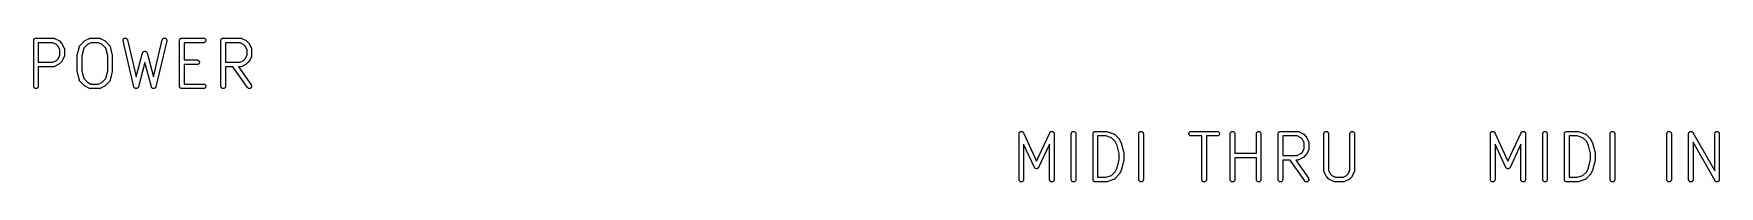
# Model space of a CAD drawing. Extents: x 2.54 to 9.79, y -5.6 to -4.98.
import ezdxf

# ---------------------------------------------------------------- set-up
doc = ezdxf.new("R2010")
doc.units = 0
doc.header["$MEASUREMENT"] = 0
doc.layers.add('BLACK', color=7, linetype='CONTINUOUS')

msp = doc.modelspace()

# ---------------------------------------------------------------- linework, layer by layer
at = {"layer": 'BLACK', "linetype": 'CONTINUOUS'}
for p, q in [((2.53553, -4.99206), (2.53563, -4.99114)), ((2.53553, -4.99213), (2.53553, -4.99206)), ((2.53553, -4.9922), (2.53553, -4.99213)), ((2.53553, -4.99213), (2.53553, -4.99213)), ((2.53553, -4.99213), (2.53553, -4.99213)), ((2.53553, -5.18905), (2.53553, -4.9922)), ((2.53563, -4.99114), (2.53573, -4.99022)), ((2.53573, -4.99022), (2.53574, -4.99019)), ((2.53574, -4.99015), (2.53602, -4.98927)), ((2.53574, -4.99019), (2.53574, -4.99015)), ((2.53602, -4.98927), (2.5363, -4.98839)), ((2.5363, -4.98839), (2.53631, -4.98836)), ((2.53631, -4.98836), (2.53632, -4.98832)), ((2.53632, -4.98832), (2.53677, -4.98751)), ((2.53677, -4.98751), (2.53721, -4.9867)), ((2.53721, -4.9867), (2.53723, -4.98667)), ((2.53723, -4.98667), (2.53725, -4.98664)), ((2.53725, -4.98664), (2.53784, -4.98593)), ((2.53784, -4.98593), (2.53843, -4.98522)), ((2.53843, -4.98522), (2.53846, -4.9852)), ((2.53846, -4.9852), (2.53848, -4.98517)), ((2.53848, -4.98517), (2.5392, -4.98459)), ((2.5392, -4.98459), (2.53992, -4.984)), ((2.53992, -4.984), (2.53995, -4.98399)), ((2.53995, -4.98399), (2.53998, -4.98397)), ((2.53998, -4.98397), (2.5408, -4.98354)), ((2.5408, -4.98354), (2.54162, -4.9831)), ((2.54162, -4.9831), (2.54165, -4.98309)), ((2.54165, -4.98309), (2.54168, -4.98308)), ((2.54168, -4.98308), (2.54257, -4.98281)), ((2.54257, -4.98281), (2.54346, -4.98255)), ((2.54346, -4.98255), (2.54349, -4.98254)), ((2.54349, -4.98254), (2.54352, -4.98253)), ((2.54352, -4.98253), (2.54445, -4.98245)), ((2.54445, -4.98245), (2.54537, -4.98236)), ((2.54537, -4.98236), (2.62036, -4.98236)), ((2.55521, -5.00204), (2.55521, -5.08547)), ((2.61804, -5.00204), (2.55521, -5.00204)), ((2.63328, -5.00966), (2.61804, -5.00204)), ((2.62036, -4.98236), (2.6205, -4.98236)), ((2.6205, -4.98236), (2.62079, -4.98239)), ((2.62079, -4.98239), (2.62107, -4.98238)), ((2.62107, -4.98238), (2.62174, -4.9825)), ((2.62174, -4.9825), (2.62241, -4.98257)), ((2.62241, -4.98257), (2.62268, -4.98266)), ((2.62268, -4.98266), (2.62297, -4.98271)), ((2.62297, -4.98271), (2.6236, -4.98295)), ((2.6236, -4.98295), (2.62424, -4.98315)), ((2.62424, -4.98315), (2.62449, -4.98329)), ((2.62449, -4.98329), (2.62476, -4.9834)), ((2.62476, -4.9834), (2.64351, -4.99277)), ((2.64351, -4.99277), (2.64363, -4.99283)), ((2.64363, -4.99283), (2.6441, -4.99313)), ((2.6441, -4.99313), (2.64458, -4.9934)), ((2.64458, -4.9934), (2.6449, -4.99366)), ((2.6449, -4.99366), (2.64524, -4.99388)), ((2.64524, -4.99388), (2.64564, -4.99426)), ((2.64564, -4.99426), (2.64607, -4.99462)), ((2.64607, -4.99462), (2.65544, -5.00399)), ((2.65544, -5.00399), (2.65554, -5.00409)), ((2.65554, -5.00409), (2.65588, -5.00452)), ((2.65588, -5.00452), (2.65626, -5.00492)), ((2.65626, -5.00492), (2.65648, -5.00527)), ((2.65648, -5.00527), (2.65674, -5.00559)), ((2.65674, -5.00559), (2.65699, -5.00608)), ((2.65699, -5.00608), (2.65728, -5.00655)), ((2.65728, -5.00655), (2.66666, -5.02529)), ((2.73526, -5.01336), (2.75401, -4.99462)), ((2.75401, -4.99462), (2.75411, -4.99452)), ((2.75411, -4.99452), (2.75454, -4.99417)), ((2.75454, -4.99417), (2.75494, -4.99379)), ((2.75494, -4.99379), (2.75529, -4.99358)), ((2.75529, -4.99358), (2.75561, -4.99332)), ((2.75561, -4.99332), (2.7561, -4.99307)), ((2.7561, -4.99307), (2.75657, -4.99277)), ((2.75657, -4.99277), (2.77531, -4.9834)), ((2.78204, -5.00204), (2.7668, -5.00966)), ((2.77531, -4.9834), (2.77544, -4.98334)), ((2.77544, -4.98334), (2.77571, -4.98324)), ((2.77571, -4.98324), (2.77596, -4.9831)), ((2.77596, -4.9831), (2.77661, -4.98291)), ((2.77661, -4.98291), (2.77724, -4.98267)), ((2.77724, -4.98267), (2.77753, -4.98263)), ((2.77753, -4.98263), (2.7778, -4.98255)), ((2.7778, -4.98255), (2.77847, -4.98248)), ((2.77847, -4.98248), (2.77914, -4.98238)), ((2.77914, -4.98238), (2.77943, -4.98239)), ((2.77943, -4.98239), (2.77971, -4.98236)), ((2.77971, -4.98236), (2.81721, -4.98236)), ((2.81489, -5.00204), (2.78204, -5.00204)), ((2.83013, -5.00966), (2.81489, -5.00204)), ((2.81721, -4.98236), (2.81735, -4.98236)), ((2.81735, -4.98236), (2.81764, -4.98239)), ((2.81764, -4.98239), (2.81793, -4.98238)), ((2.81793, -4.98238), (2.81859, -4.9825)), ((2.81859, -4.9825), (2.81926, -4.98257)), ((2.81926, -4.98257), (2.81953, -4.98266)), ((2.81953, -4.98266), (2.81982, -4.98271)), ((2.81982, -4.98271), (2.82045, -4.98295)), ((2.82045, -4.98295), (2.82109, -4.98315)), ((2.82109, -4.98315), (2.82134, -4.98329)), ((2.82134, -4.98329), (2.82161, -4.9834)), ((2.82161, -4.9834), (2.84036, -4.99277)), ((2.84036, -4.99277), (2.84048, -4.99283)), ((2.84048, -4.99283), (2.84095, -4.99313)), ((2.84095, -4.99313), (2.84143, -4.9934)), ((2.84143, -4.9934), (2.84175, -4.99366)), ((2.84175, -4.99366), (2.84209, -4.99388)), ((2.84209, -4.99388), (2.84249, -4.99426)), ((2.84249, -4.99426), (2.84292, -4.99462)), ((2.84292, -4.99462), (2.86167, -5.01336)), ((2.91986, -4.99244), (2.92, -4.99052)), ((2.92009, -4.99435), (2.91986, -4.99244)), ((2.92, -4.99052), (2.92051, -4.98867)), ((2.92012, -4.99448), (2.92009, -4.99435)), ((2.96699, -5.19133), (2.92012, -4.99448)), ((2.92051, -4.98867), (2.92137, -4.98696)), ((2.92137, -4.98696), (2.92255, -4.98544)), ((2.92255, -4.98544), (2.924, -4.98418)), ((2.924, -4.98418), (2.92566, -4.98322)), ((2.92566, -4.98322), (2.92748, -4.98261)), ((2.92748, -4.98261), (2.92939, -4.98236)), ((2.92939, -4.98236), (2.93131, -4.98249)), ((2.93131, -4.98249), (2.93316, -4.98299)), ((2.93316, -4.98299), (2.93488, -4.98384)), ((2.93488, -4.98384), (2.93641, -4.985)), ((2.93641, -4.985), (2.93768, -4.98644)), ((2.93768, -4.98644), (2.93865, -4.9881)), ((2.93865, -4.9881), (2.93927, -4.98992)), ((2.93927, -4.98992), (2.97711, -5.14883)), ((3.05102, -5.14883), (3.08885, -4.98992)), ((3.108, -4.99448), (3.06113, -5.19133)), ((3.08885, -4.98992), (3.08888, -4.98979)), ((3.08888, -4.98979), (3.08953, -4.98798)), ((3.08953, -4.98798), (3.09052, -4.98633)), ((3.09052, -4.98633), (3.09181, -4.98491)), ((3.09181, -4.98491), (3.09335, -4.98376)), ((3.09335, -4.98376), (3.09509, -4.98294)), ((3.09509, -4.98294), (3.09695, -4.98247)), ((3.09695, -4.98247), (3.09887, -4.98237)), ((3.09887, -4.98237), (3.10077, -4.98264)), ((3.10077, -4.98264), (3.10258, -4.98328)), ((3.10258, -4.98328), (3.10424, -4.98426)), ((3.10424, -4.98426), (3.10567, -4.98554)), ((3.10567, -4.98554), (3.10683, -4.98707)), ((3.10683, -4.98707), (3.10766, -4.9888)), ((3.10766, -4.9888), (3.10815, -4.99066)), ((3.10826, -4.99258), (3.108, -4.99448)), ((3.10815, -4.99066), (3.10826, -4.99258)), ((3.16357, -4.99206), (3.16368, -4.99114)), ((3.16357, -4.99213), (3.16357, -4.99206)), ((3.16357, -4.9922), (3.16357, -4.99213)), ((3.16357, -4.99213), (3.16357, -4.99213)), ((3.16357, -4.99213), (3.16357, -4.99213)), ((3.16357, -5.18905), (3.16357, -4.9922)), ((3.16368, -4.99114), (3.16377, -4.99022)), ((3.16377, -4.99022), (3.16378, -4.99019)), ((3.16378, -4.99019), (3.16379, -4.99015)), ((3.16379, -4.99015), (3.16407, -4.98927)), ((3.16407, -4.98927), (3.16434, -4.98839)), ((3.16434, -4.98839), (3.16436, -4.98836)), ((3.16436, -4.98836), (3.16437, -4.98832)), ((3.16437, -4.98832), (3.16482, -4.98751)), ((3.16482, -4.98751), (3.16526, -4.9867)), ((3.16526, -4.9867), (3.16528, -4.98667)), ((3.16528, -4.98667), (3.16529, -4.98664)), ((3.16529, -4.98664), (3.16589, -4.98593)), ((3.16589, -4.98593), (3.16648, -4.98522)), ((3.16648, -4.98522), (3.16651, -4.9852)), ((3.16651, -4.9852), (3.16653, -4.98517)), ((3.16653, -4.98517), (3.16725, -4.98459)), ((3.16725, -4.98459), (3.16797, -4.984)), ((3.16797, -4.984), (3.168, -4.98399)), ((3.168, -4.98399), (3.16803, -4.98397)), ((3.16803, -4.98397), (3.16885, -4.98354)), ((3.16885, -4.98354), (3.16967, -4.9831)), ((3.16967, -4.9831), (3.1697, -4.98309)), ((3.1697, -4.98309), (3.16973, -4.98308)), ((3.16973, -4.98308), (3.17062, -4.98281)), ((3.17062, -4.98281), (3.1715, -4.98255)), ((3.1715, -4.98255), (3.17154, -4.98254)), ((3.17154, -4.98254), (3.17157, -4.98253)), ((3.17157, -4.98253), (3.17249, -4.98245)), ((3.17249, -4.98245), (3.17342, -4.98236)), ((3.17342, -4.98236), (3.26715, -4.98236)), ((3.26715, -5.00204), (3.18326, -5.00204)), ((3.18326, -5.00204), (3.18326, -5.0761)), ((3.26715, -4.98236), (3.26729, -4.98236)), ((3.26907, -5.00186), (3.26715, -5.00204)), ((3.26729, -4.98236), (3.2692, -4.98257)), ((3.2709, -5.0013), (3.26907, -5.00186)), ((3.2692, -4.98257), (3.27103, -4.98315)), ((3.2726, -5.0004), (3.2709, -5.0013)), ((3.27103, -4.98315), (3.27271, -4.98408)), ((3.27409, -4.99918), (3.2726, -5.0004)), ((3.27271, -4.98408), (3.27419, -4.98531)), ((3.27531, -4.9977), (3.27409, -4.99918)), ((3.27419, -4.98531), (3.27539, -4.98681)), ((3.27623, -4.99602), (3.27531, -4.9977)), ((3.27539, -4.98681), (3.27628, -4.98851)), ((3.2768, -4.99418), (3.27623, -4.99602)), ((3.27628, -4.98851), (3.27682, -4.99036)), ((3.277, -4.99227), (3.2768, -4.99418)), ((3.27682, -4.99036), (3.277, -4.99227)), ((3.34168, -4.99206), (3.34178, -4.99114)), ((3.34168, -4.99213), (3.34168, -4.99206)), ((3.34168, -4.9922), (3.34168, -4.99213)), ((3.34168, -4.99213), (3.34168, -4.99213)), ((3.34168, -4.99213), (3.34168, -4.99213)), ((3.34168, -5.18905), (3.34168, -4.9922)), ((3.34178, -4.99114), (3.34188, -4.99022)), ((3.34188, -4.99022), (3.34189, -4.99019)), ((3.34189, -4.99015), (3.34217, -4.98927)), ((3.34189, -4.99019), (3.34189, -4.99015)), ((3.34217, -4.98927), (3.34245, -4.98839)), ((3.34245, -4.98839), (3.34246, -4.98836)), ((3.34246, -4.98836), (3.34247, -4.98832)), ((3.34247, -4.98832), (3.34292, -4.98751)), ((3.34292, -4.98751), (3.34336, -4.9867)), ((3.34336, -4.9867), (3.34338, -4.98667)), ((3.34338, -4.98667), (3.3434, -4.98664)), ((3.3434, -4.98664), (3.34399, -4.98593)), ((3.34399, -4.98593), (3.34458, -4.98522)), ((3.34458, -4.98522), (3.34461, -4.9852)), ((3.34461, -4.9852), (3.34463, -4.98517)), ((3.34463, -4.98517), (3.34535, -4.98459)), ((3.34535, -4.98459), (3.34607, -4.984)), ((3.34607, -4.984), (3.3461, -4.98399)), ((3.3461, -4.98399), (3.34613, -4.98397)), ((3.34613, -4.98397), (3.34695, -4.98354)), ((3.34695, -4.98354), (3.34777, -4.9831)), ((3.34777, -4.9831), (3.3478, -4.98309)), ((3.3478, -4.98309), (3.34783, -4.98308)), ((3.34783, -4.98308), (3.34872, -4.98281)), ((3.34872, -4.98281), (3.34961, -4.98255)), ((3.34961, -4.98255), (3.34964, -4.98254)), ((3.34964, -4.98254), (3.34967, -4.98253)), ((3.34967, -4.98253), (3.3506, -4.98245)), ((3.3506, -4.98245), (3.35152, -4.98236)), ((3.35152, -4.98236), (3.42651, -4.98236)), ((3.36136, -5.00204), (3.36136, -5.08547)), ((3.42419, -5.00204), (3.36136, -5.00204)), ((3.43943, -5.00966), (3.42419, -5.00204)), ((3.42651, -4.98236), (3.42665, -4.98236)), ((3.42665, -4.98236), (3.42693, -4.98239)), ((3.42693, -4.98239), (3.42722, -4.98238)), ((3.42722, -4.98238), (3.42789, -4.9825)), ((3.42789, -4.9825), (3.42856, -4.98257)), ((3.42856, -4.98257), (3.42883, -4.98266)), ((3.42883, -4.98266), (3.42912, -4.98271)), ((3.42912, -4.98271), (3.42975, -4.98295)), ((3.42975, -4.98295), (3.43039, -4.98315)), ((3.43039, -4.98315), (3.43064, -4.98329)), ((3.43064, -4.98329), (3.43091, -4.9834)), ((3.43091, -4.9834), (3.44966, -4.99277)), ((3.44966, -4.99277), (3.44978, -4.99283)), ((3.44978, -4.99283), (3.45024, -4.99313)), ((3.45024, -4.99313), (3.45073, -4.9934)), ((3.45073, -4.9934), (3.45105, -4.99366)), ((3.45105, -4.99366), (3.45139, -4.99388)), ((3.45139, -4.99388), (3.45179, -4.99426)), ((3.45179, -4.99426), (3.45222, -4.99462)), ((3.45222, -4.99462), (3.46159, -5.00399)), ((3.46159, -5.00399), (3.46169, -5.00409)), ((3.46169, -5.00409), (3.46203, -5.00452)), ((3.46203, -5.00452), (3.46241, -5.00492)), ((3.46241, -5.00492), (3.46263, -5.00527)), ((3.46263, -5.00527), (3.46289, -5.00559)), ((3.46289, -5.00559), (3.46314, -5.00608)), ((3.46314, -5.00608), (3.46343, -5.00655)), ((3.46343, -5.00655), (3.47281, -5.02529)), ((2.61804, -5.08547), (2.63328, -5.07785)), ((2.64039, -5.01678), (2.63328, -5.00966)), ((2.63328, -5.07785), (2.64039, -5.07074)), ((2.64801, -5.03202), (2.64039, -5.01678)), ((2.64039, -5.07074), (2.64801, -5.05549)), ((2.64801, -5.05549), (2.64801, -5.03202)), ((2.66666, -5.06222), (2.65728, -5.08097)), ((2.66666, -5.02529), (2.66672, -5.02542)), ((2.66676, -5.06195), (2.66666, -5.06222)), ((2.66672, -5.02542), (2.66682, -5.02569)), ((2.6669, -5.0617), (2.66676, -5.06195)), ((2.66682, -5.02569), (2.66696, -5.02595)), ((2.66711, -5.06105), (2.6669, -5.0617)), ((2.66696, -5.02595), (2.66715, -5.02659)), ((2.66735, -5.06043), (2.66711, -5.06105)), ((2.66715, -5.02659), (2.66738, -5.02722)), ((2.6674, -5.06014), (2.66735, -5.06043)), ((2.66738, -5.02722), (2.66743, -5.02751)), ((2.66748, -5.05986), (2.6674, -5.06014)), ((2.66743, -5.02751), (2.66751, -5.02778)), ((2.66756, -5.0592), (2.66748, -5.05986)), ((2.66751, -5.02778), (2.66758, -5.02845)), ((2.66767, -5.05853), (2.66756, -5.0592)), ((2.66758, -5.02845), (2.66768, -5.02912)), ((2.6677, -5.05796), (2.66766, -5.05824)), ((2.66766, -5.05824), (2.66767, -5.05853)), ((2.66768, -5.02912), (2.66767, -5.02941)), ((2.66767, -5.02941), (2.6677, -5.0297)), ((2.6677, -5.0297), (2.6677, -5.05782)), ((2.6677, -5.05782), (2.6677, -5.05796)), ((2.723, -5.05768), (2.72302, -5.05751)), ((2.723, -5.05782), (2.723, -5.05768)), ((2.723, -5.12343), (2.723, -5.05782)), ((2.72302, -5.05733), (2.72313, -5.05655)), ((2.72302, -5.05751), (2.72302, -5.05733)), ((2.72313, -5.05655), (2.72322, -5.05577)), ((2.72322, -5.05577), (2.72327, -5.0556)), ((2.72327, -5.0556), (2.7233, -5.05543)), ((2.7233, -5.05543), (2.73267, -5.01794)), ((2.73267, -5.01794), (2.73271, -5.0178)), ((2.73271, -5.0178), (2.73294, -5.01718)), ((2.73294, -5.01718), (2.73313, -5.01654)), ((2.73313, -5.01654), (2.73327, -5.01628)), ((2.73327, -5.01628), (2.73338, -5.016)), ((2.73338, -5.016), (2.73373, -5.01543)), ((2.73373, -5.01543), (2.73404, -5.01485)), ((2.73404, -5.01485), (2.73423, -5.01462)), ((2.73423, -5.01462), (2.73438, -5.01437)), ((2.73438, -5.01437), (2.73484, -5.01388)), ((2.73484, -5.01388), (2.73526, -5.01336)), ((2.75111, -5.02535), (2.74269, -5.05903)), ((2.74269, -5.05903), (2.74269, -5.12222)), ((2.7668, -5.00966), (2.75111, -5.02535)), ((2.84582, -5.02535), (2.83013, -5.00966)), ((2.85424, -5.05903), (2.84582, -5.02535)), ((2.85424, -5.12222), (2.85424, -5.05903)), ((2.86167, -5.01336), (2.86176, -5.01346)), ((2.86176, -5.01346), (2.86218, -5.01398)), ((2.86218, -5.01398), (2.86262, -5.01448)), ((2.86262, -5.01448), (2.86278, -5.01473)), ((2.86278, -5.01473), (2.86296, -5.01496)), ((2.86296, -5.01496), (2.86327, -5.01555)), ((2.86327, -5.01555), (2.86361, -5.01613)), ((2.86361, -5.01613), (2.86371, -5.0164)), ((2.86371, -5.0164), (2.86384, -5.01667)), ((2.86384, -5.01667), (2.86403, -5.01731)), ((2.86403, -5.01731), (2.86425, -5.01794)), ((2.86425, -5.01794), (2.87363, -5.05543)), ((2.87363, -5.05543), (2.87366, -5.05556)), ((2.87366, -5.05556), (2.87368, -5.05574)), ((2.87368, -5.05574), (2.87373, -5.05591)), ((2.87373, -5.05591), (2.87381, -5.05669)), ((2.87381, -5.05669), (2.87392, -5.05747)), ((2.87392, -5.05747), (2.8739, -5.05764)), ((2.8739, -5.05764), (2.87392, -5.05782)), ((2.87392, -5.05782), (2.87392, -5.12343)), ((2.97711, -5.14883), (3.00455, -5.04591)), ((3.00455, -5.04591), (3.00459, -5.04578)), ((3.00459, -5.04578), (3.0047, -5.04548)), ((3.0047, -5.04548), (3.00478, -5.04516)), ((3.00478, -5.04516), (3.00505, -5.04458)), ((3.00505, -5.04458), (3.00529, -5.04399)), ((3.00529, -5.04399), (3.00546, -5.04371)), ((3.00546, -5.04371), (3.00559, -5.04342)), ((3.00559, -5.04342), (3.00597, -5.04291)), ((3.00597, -5.04291), (3.00632, -5.04237)), ((3.00632, -5.04237), (3.00654, -5.04213)), ((3.00654, -5.04213), (3.00673, -5.04187)), ((3.00673, -5.04187), (3.0072, -5.04144)), ((3.0072, -5.04144), (3.00765, -5.04098)), ((3.00765, -5.04098), (3.00791, -5.04079)), ((3.00791, -5.04079), (3.00815, -5.04058)), ((3.00815, -5.04058), (3.00869, -5.04024)), ((3.00869, -5.04024), (3.00922, -5.03987)), ((3.00922, -5.03987), (3.00951, -5.03974)), ((3.00951, -5.03974), (3.00979, -5.03958)), ((3.00979, -5.03958), (3.01039, -5.03936)), ((3.01039, -5.03936), (3.01098, -5.0391)), ((3.01098, -5.0391), (3.01129, -5.03903)), ((3.01129, -5.03903), (3.01159, -5.03892)), ((3.01159, -5.03892), (3.01222, -5.03882)), ((3.01222, -5.03882), (3.01285, -5.03868)), ((3.01285, -5.03868), (3.01317, -5.03867)), ((3.01317, -5.03867), (3.01349, -5.03862)), ((3.01349, -5.03862), (3.01413, -5.03864)), ((3.01413, -5.03864), (3.01477, -5.03863)), ((3.01477, -5.03863), (3.01509, -5.03868)), ((3.01509, -5.03868), (3.01541, -5.03869)), ((3.01541, -5.03869), (3.01603, -5.03884)), ((3.01603, -5.03884), (3.01666, -5.03895)), ((3.01666, -5.03895), (3.01696, -5.03907)), ((3.01696, -5.03907), (3.01728, -5.03914)), ((3.01728, -5.03914), (3.01786, -5.03941)), ((3.01786, -5.03941), (3.01846, -5.03964)), ((3.01846, -5.03964), (3.01873, -5.03981)), ((3.01873, -5.03981), (3.01902, -5.03994)), ((3.01902, -5.03994), (3.01954, -5.04032)), ((3.01954, -5.04032), (3.02008, -5.04066)), ((3.02008, -5.04066), (3.02032, -5.04088)), ((3.02032, -5.04088), (3.02058, -5.04107)), ((3.02058, -5.04107), (3.02101, -5.04154)), ((3.02101, -5.04154), (3.02148, -5.04198)), ((3.02148, -5.04198), (3.02167, -5.04224)), ((3.02167, -5.04224), (3.02189, -5.04248)), ((3.02189, -5.04248), (3.02222, -5.04302)), ((3.02222, -5.04302), (3.0226, -5.04354)), ((3.0226, -5.04354), (3.02273, -5.04384)), ((3.02273, -5.04384), (3.0229, -5.04411)), ((3.0229, -5.04411), (3.02312, -5.04471)), ((3.02312, -5.04471), (3.02339, -5.04529)), ((3.02339, -5.04529), (3.02346, -5.04561)), ((3.02346, -5.04561), (3.02357, -5.04591)), ((3.02357, -5.04591), (3.05102, -5.14883)), ((3.18326, -5.0761), (3.23903, -5.0761)), ((3.23903, -5.0761), (3.23917, -5.0761)), ((3.23917, -5.0761), (3.24108, -5.07631)), ((3.24108, -5.07631), (3.24291, -5.07689)), ((3.24291, -5.07689), (3.24459, -5.07782)), ((3.24459, -5.07782), (3.24606, -5.07905)), ((3.24606, -5.07905), (3.24727, -5.08055)), ((3.42419, -5.08547), (3.43943, -5.07785)), ((3.44654, -5.01678), (3.43943, -5.00966)), ((3.43943, -5.07785), (3.44654, -5.07074)), ((3.45416, -5.03202), (3.44654, -5.01678)), ((3.44654, -5.07074), (3.45416, -5.05549)), ((3.45416, -5.05549), (3.45416, -5.03202)), ((3.47281, -5.06222), (3.46343, -5.08097)), ((3.47281, -5.02529), (3.47287, -5.02542)), ((3.47291, -5.06195), (3.47281, -5.06222)), ((3.47287, -5.02542), (3.47297, -5.02569)), ((3.47305, -5.0617), (3.47291, -5.06195)), ((3.47297, -5.02569), (3.4731, -5.02595)), ((3.47325, -5.06105), (3.47305, -5.0617)), ((3.4731, -5.02595), (3.4733, -5.02659)), ((3.4735, -5.06043), (3.47325, -5.06105)), ((3.4733, -5.02659), (3.47353, -5.02722)), ((3.47354, -5.06014), (3.4735, -5.06043)), ((3.47353, -5.02722), (3.47358, -5.02751)), ((3.47363, -5.05986), (3.47354, -5.06014)), ((3.47358, -5.02751), (3.47366, -5.02778)), ((3.47371, -5.0592), (3.47363, -5.05986)), ((3.47366, -5.02778), (3.47373, -5.02845)), ((3.47382, -5.05853), (3.47371, -5.0592)), ((3.47373, -5.02845), (3.47383, -5.02912)), ((3.47385, -5.05796), (3.47381, -5.05824)), ((3.47381, -5.05824), (3.47382, -5.05853)), ((3.47383, -5.02912), (3.47382, -5.02941)), ((3.47382, -5.02941), (3.47385, -5.0297)), ((3.47385, -5.0297), (3.47385, -5.05782)), ((3.47385, -5.05782), (3.47385, -5.05796)), ((2.55521, -5.08547), (2.61804, -5.08547)), ((2.62036, -5.10516), (2.55521, -5.10516)), ((2.55521, -5.10516), (2.55521, -5.18905)), ((2.62065, -5.10513), (2.62036, -5.10516)), ((2.62094, -5.10514), (2.62065, -5.10513)), ((2.6216, -5.10503), (2.62094, -5.10514)), ((2.62227, -5.10497), (2.6216, -5.10503)), ((2.62255, -5.10488), (2.62227, -5.10497)), ((2.62284, -5.10484), (2.62255, -5.10488)), ((2.62347, -5.10461), (2.62284, -5.10484)), ((2.62411, -5.10441), (2.62347, -5.10461)), ((2.62437, -5.10428), (2.62411, -5.10441)), ((2.62464, -5.10418), (2.62437, -5.10428)), ((2.62476, -5.10412), (2.62464, -5.10418)), ((2.64351, -5.09474), (2.62476, -5.10412)), ((2.64398, -5.09445), (2.64351, -5.09474)), ((2.64447, -5.09419), (2.64398, -5.09445)), ((2.64479, -5.09394), (2.64447, -5.09419)), ((2.64514, -5.09372), (2.64479, -5.09394)), ((2.64554, -5.09334), (2.64514, -5.09372)), ((2.64597, -5.093), (2.64554, -5.09334)), ((2.64607, -5.0929), (2.64597, -5.093)), ((2.65544, -5.08353), (2.64607, -5.0929)), ((2.65579, -5.0831), (2.65544, -5.08353)), ((2.65618, -5.0827), (2.65579, -5.0831)), ((2.6564, -5.08236), (2.65618, -5.0827)), ((2.65666, -5.08204), (2.6564, -5.08236)), ((2.65692, -5.08155), (2.65666, -5.08204)), ((2.65722, -5.08109), (2.65692, -5.08155)), ((2.65728, -5.08097), (2.65722, -5.08109)), ((2.72302, -5.12361), (2.723, -5.12343)), ((2.72301, -5.12378), (2.72302, -5.12361)), ((2.72311, -5.12456), (2.72301, -5.12378)), ((2.72319, -5.12535), (2.72311, -5.12456)), ((2.72324, -5.12551), (2.72319, -5.12535)), ((2.72326, -5.12569), (2.72324, -5.12551)), ((2.7233, -5.12582), (2.72326, -5.12569)), ((2.73267, -5.16332), (2.7233, -5.12582)), ((2.74269, -5.12222), (2.75111, -5.1559)), ((2.84582, -5.1559), (2.85424, -5.12222)), ((2.87363, -5.12582), (2.86425, -5.16332)), ((2.87365, -5.12565), (2.87363, -5.12582)), ((2.87371, -5.12548), (2.87365, -5.12565)), ((2.87379, -5.1247), (2.87371, -5.12548)), ((2.87391, -5.12392), (2.87379, -5.1247)), ((2.87392, -5.12357), (2.8739, -5.12375)), ((2.8739, -5.12375), (2.87391, -5.12392)), ((2.87392, -5.12343), (2.87392, -5.12357)), ((3.01406, -5.08664), (2.98608, -5.19159)), ((3.04205, -5.19159), (3.01406, -5.08664)), ((3.23903, -5.09578), (3.18326, -5.09578)), ((3.18326, -5.09578), (3.18326, -5.17921)), ((3.24094, -5.09559), (3.23903, -5.09578)), ((3.24278, -5.09504), (3.24094, -5.09559)), ((3.24448, -5.09414), (3.24278, -5.09504)), ((3.24597, -5.09292), (3.24448, -5.09414)), ((3.24719, -5.09144), (3.24597, -5.09292)), ((3.24811, -5.08975), (3.24719, -5.09144)), ((3.24727, -5.08055), (3.24816, -5.08225)), ((3.24867, -5.08792), (3.24811, -5.08975)), ((3.24816, -5.08225), (3.2487, -5.08409)), ((3.24887, -5.08601), (3.24867, -5.08792)), ((3.2487, -5.08409), (3.24887, -5.08601)), ((3.36136, -5.08547), (3.42419, -5.08547)), ((3.39326, -5.10516), (3.36136, -5.10516)), ((3.36136, -5.10516), (3.36136, -5.18905)), ((3.45594, -5.1947), (3.39326, -5.10516)), ((3.42651, -5.10516), (3.41729, -5.10516)), ((3.41729, -5.10516), (3.47207, -5.18341)), ((3.4268, -5.10513), (3.42651, -5.10516)), ((3.42709, -5.10514), (3.4268, -5.10513)), ((3.42775, -5.10503), (3.42709, -5.10514)), ((3.42842, -5.10497), (3.42775, -5.10503)), ((3.4287, -5.10488), (3.42842, -5.10497)), ((3.42898, -5.10484), (3.4287, -5.10488)), ((3.42962, -5.10461), (3.42898, -5.10484)), ((3.43026, -5.10441), (3.42962, -5.10461)), ((3.43052, -5.10428), (3.43026, -5.10441)), ((3.43079, -5.10418), (3.43052, -5.10428)), ((3.43091, -5.10412), (3.43079, -5.10418)), ((3.44966, -5.09474), (3.43091, -5.10412)), ((3.45013, -5.09445), (3.44966, -5.09474)), ((3.45062, -5.09419), (3.45013, -5.09445)), ((3.45094, -5.09394), (3.45062, -5.09419)), ((3.45128, -5.09372), (3.45094, -5.09394)), ((3.45169, -5.09334), (3.45128, -5.09372)), ((3.45212, -5.093), (3.45169, -5.09334)), ((3.45222, -5.0929), (3.45212, -5.093)), ((3.46159, -5.08353), (3.45222, -5.0929)), ((3.46194, -5.0831), (3.46159, -5.08353)), ((3.46233, -5.0827), (3.46194, -5.0831)), ((3.46255, -5.08236), (3.46233, -5.0827)), ((3.46281, -5.08204), (3.46255, -5.08236)), ((3.46307, -5.08155), (3.46281, -5.08204)), ((3.46337, -5.08109), (3.46307, -5.08155)), ((3.46343, -5.08097), (3.46337, -5.08109)), ((2.53571, -5.19096), (2.53553, -5.18905)), ((2.53627, -5.1928), (2.53571, -5.19096)), ((2.53717, -5.1945), (2.53627, -5.1928)), ((2.53839, -5.19599), (2.53717, -5.1945)), ((2.53987, -5.19721), (2.53839, -5.19599)), ((2.54156, -5.19812), (2.53987, -5.19721)), ((2.54339, -5.19869), (2.54156, -5.19812)), ((2.5453, -5.19889), (2.54339, -5.19869)), ((2.54721, -5.19872), (2.5453, -5.19889)), ((2.54906, -5.19818), (2.54721, -5.19872)), ((2.55076, -5.19729), (2.54906, -5.19818)), ((2.55226, -5.19608), (2.55076, -5.19729)), ((2.55349, -5.19461), (2.55226, -5.19608)), ((2.55442, -5.19293), (2.55349, -5.19461)), ((2.555, -5.1911), (2.55442, -5.19293)), ((2.55521, -5.18919), (2.555, -5.1911)), ((2.55521, -5.18905), (2.55521, -5.18919)), ((2.7329, -5.16395), (2.73267, -5.16332)), ((2.73308, -5.16459), (2.7329, -5.16395)), ((2.73322, -5.16485), (2.73308, -5.16459)), ((2.73332, -5.16513), (2.73322, -5.16485)), ((2.73366, -5.1657), (2.73332, -5.16513)), ((2.73397, -5.16629), (2.73366, -5.1657)), ((2.73415, -5.16652), (2.73397, -5.16629)), ((2.7343, -5.16678), (2.73415, -5.16652)), ((2.73475, -5.16727), (2.7343, -5.16678)), ((2.73516, -5.16779), (2.73475, -5.16727)), ((2.73526, -5.16789), (2.73516, -5.16779)), ((2.75401, -5.18664), (2.73526, -5.16789)), ((2.75111, -5.1559), (2.7668, -5.17159)), ((2.75444, -5.18699), (2.75401, -5.18664)), ((2.75483, -5.18737), (2.75444, -5.18699)), ((2.75518, -5.1876), (2.75483, -5.18737)), ((2.75549, -5.18786), (2.75518, -5.1876)), ((2.75598, -5.18812), (2.75549, -5.18786)), ((2.75644, -5.18842), (2.75598, -5.18812)), ((2.75657, -5.18848), (2.75644, -5.18842)), ((2.77531, -5.19785), (2.75657, -5.18848)), ((2.7668, -5.17159), (2.78204, -5.17921)), ((2.77558, -5.19796), (2.77531, -5.19785)), ((2.77584, -5.1981), (2.77558, -5.19796)), ((2.77648, -5.1983), (2.77584, -5.1981)), ((2.77711, -5.19854), (2.77648, -5.1983)), ((2.77739, -5.19859), (2.77711, -5.19854)), ((2.77767, -5.19868), (2.77739, -5.19859)), ((2.77834, -5.19875), (2.77767, -5.19868)), ((2.779, -5.19887), (2.77834, -5.19875)), ((2.77929, -5.19886), (2.779, -5.19887)), ((2.77958, -5.19889), (2.77929, -5.19886)), ((2.77971, -5.19889), (2.77958, -5.19889)), ((2.81721, -5.19889), (2.77971, -5.19889)), ((2.78204, -5.17921), (2.81489, -5.17921)), ((2.81489, -5.17921), (2.83013, -5.17159)), ((2.8175, -5.19887), (2.81721, -5.19889)), ((2.81779, -5.19888), (2.8175, -5.19887)), ((2.81845, -5.19877), (2.81779, -5.19888)), ((2.81912, -5.19871), (2.81845, -5.19877)), ((2.8194, -5.19862), (2.81912, -5.19871)), ((2.81969, -5.19858), (2.8194, -5.19862)), ((2.82032, -5.19835), (2.81969, -5.19858)), ((2.82096, -5.19815), (2.82032, -5.19835)), ((2.82122, -5.19802), (2.82096, -5.19815)), ((2.82149, -5.19792), (2.82122, -5.19802)), ((2.82161, -5.19785), (2.82149, -5.19792)), ((2.84036, -5.18848), (2.82161, -5.19785)), ((2.83013, -5.17159), (2.84582, -5.1559)), ((2.84083, -5.18819), (2.84036, -5.18848)), ((2.84132, -5.18793), (2.84083, -5.18819)), ((2.84164, -5.18768), (2.84132, -5.18793)), ((2.84199, -5.18746), (2.84164, -5.18768)), ((2.84239, -5.18708), (2.84199, -5.18746)), ((2.84282, -5.18673), (2.84239, -5.18708)), ((2.84292, -5.18664), (2.84282, -5.18673)), ((2.86167, -5.16789), (2.84292, -5.18664)), ((2.86209, -5.16737), (2.86167, -5.16789)), ((2.86254, -5.16689), (2.86209, -5.16737)), ((2.8627, -5.16663), (2.86254, -5.16689)), ((2.86288, -5.16641), (2.8627, -5.16663)), ((2.8632, -5.16582), (2.86288, -5.16641)), ((2.86355, -5.16525), (2.8632, -5.16582)), ((2.86365, -5.16497), (2.86355, -5.16525)), ((2.86379, -5.16471), (2.86365, -5.16497)), ((2.86399, -5.16408), (2.86379, -5.16471)), ((2.86422, -5.16345), (2.86399, -5.16408)), ((2.86425, -5.16332), (2.86422, -5.16345)), ((2.96714, -5.19176), (2.96699, -5.19133)), ((2.96724, -5.1922), (2.96714, -5.19176)), ((2.96745, -5.19267), (2.96724, -5.1922)), ((2.96762, -5.19315), (2.96745, -5.19267)), ((2.96784, -5.19354), (2.96762, -5.19315)), ((2.96803, -5.19395), (2.96784, -5.19354)), ((2.96833, -5.19437), (2.96803, -5.19395)), ((2.96858, -5.19481), (2.96833, -5.19437)), ((2.96888, -5.19515), (2.96858, -5.19481)), ((2.96914, -5.19552), (2.96888, -5.19515)), ((2.96952, -5.19587), (2.96914, -5.19552)), ((2.96985, -5.19625), (2.96952, -5.19587)), ((2.97021, -5.19652), (2.96985, -5.19625)), ((2.97054, -5.19684), (2.97021, -5.19652)), ((2.97097, -5.19711), (2.97054, -5.19684)), ((2.97138, -5.19742), (2.97097, -5.19711)), ((2.97178, -5.19762), (2.97138, -5.19742)), ((2.97217, -5.19786), (2.97178, -5.19762)), ((2.97264, -5.19804), (2.97217, -5.19786)), ((2.9731, -5.19826), (2.97264, -5.19804)), ((2.97354, -5.19838), (2.9731, -5.19826)), ((2.97396, -5.19854), (2.97354, -5.19838)), ((2.97446, -5.19863), (2.97396, -5.19854)), ((2.97496, -5.19876), (2.97446, -5.19863)), ((2.97541, -5.19879), (2.97496, -5.19876)), ((2.97586, -5.19887), (2.97541, -5.19879)), ((2.97637, -5.19886), (2.97586, -5.19887)), ((2.97687, -5.19889), (2.97637, -5.19886)), ((2.97732, -5.19883), (2.97687, -5.19889)), ((2.97778, -5.19882), (2.97732, -5.19883)), ((2.97827, -5.19871), (2.97778, -5.19882)), ((2.97878, -5.19864), (2.97827, -5.19871)), ((2.97921, -5.1985), (2.97878, -5.19864)), ((2.97965, -5.1984), (2.97921, -5.1985)), ((2.98012, -5.19819), (2.97965, -5.1984)), ((2.9806, -5.19803), (2.98012, -5.19819)), ((2.98099, -5.1978), (2.9806, -5.19803)), ((2.98141, -5.19762), (2.98099, -5.1978)), ((2.98182, -5.19733), (2.98141, -5.19762)), ((2.98227, -5.19707), (2.98182, -5.19733)), ((2.98261, -5.19678), (2.98227, -5.19707)), ((2.98298, -5.19652), (2.98261, -5.19678)), ((2.98333, -5.19615), (2.98298, -5.19652)), ((2.98372, -5.19581), (2.98333, -5.19615)), ((2.98399, -5.19546), (2.98372, -5.19581)), ((2.98431, -5.19513), (2.98399, -5.19546)), ((2.98458, -5.1947), (2.98431, -5.19513)), ((2.98489, -5.1943), (2.98458, -5.1947)), ((2.9851, -5.19389), (2.98489, -5.1943)), ((2.98534, -5.19351), (2.9851, -5.19389)), ((2.98553, -5.19304), (2.98534, -5.19351)), ((2.98575, -5.19258), (2.98553, -5.19304)), ((2.98587, -5.19214), (2.98575, -5.19258)), ((2.98604, -5.19172), (2.98587, -5.19214)), ((2.98608, -5.19159), (2.98604, -5.19172)), ((3.0422, -5.19201), (3.04205, -5.19159)), ((3.04232, -5.19245), (3.0422, -5.19201)), ((3.04254, -5.19291), (3.04232, -5.19245)), ((3.04272, -5.19339), (3.04254, -5.19291)), ((3.04296, -5.19377), (3.04272, -5.19339)), ((3.04316, -5.19418), (3.04296, -5.19377)), ((3.04346, -5.19459), (3.04316, -5.19418)), ((3.04373, -5.19502), (3.04346, -5.19459)), ((3.04404, -5.19535), (3.04373, -5.19502)), ((3.04431, -5.19571), (3.04404, -5.19535)), ((3.04469, -5.19605), (3.04431, -5.19571)), ((3.04504, -5.19643), (3.04469, -5.19605)), ((3.04541, -5.19669), (3.04504, -5.19643)), ((3.04574, -5.19699), (3.04541, -5.19669)), ((3.04618, -5.19725), (3.04574, -5.19699)), ((3.04659, -5.19755), (3.04618, -5.19725)), ((3.04701, -5.19774), (3.04659, -5.19755)), ((3.0474, -5.19797), (3.04701, -5.19774)), ((3.04788, -5.19814), (3.0474, -5.19797)), ((3.04834, -5.19835), (3.04788, -5.19814)), ((3.04878, -5.19846), (3.04834, -5.19835)), ((3.04921, -5.19861), (3.04878, -5.19846)), ((3.04971, -5.19868), (3.04921, -5.19861)), ((3.05021, -5.1988), (3.04971, -5.19868)), ((3.05066, -5.19882), (3.05021, -5.1988)), ((3.05111, -5.19888), (3.05066, -5.19882)), ((3.05162, -5.19886), (3.05111, -5.19888)), ((3.05213, -5.19888), (3.05162, -5.19886)), ((3.05258, -5.19881), (3.05213, -5.19888)), ((3.05303, -5.19878), (3.05258, -5.19881)), ((3.05352, -5.19866), (3.05303, -5.19878)), ((3.05403, -5.19858), (3.05352, -5.19866)), ((3.05445, -5.19842), (3.05403, -5.19858)), ((3.05489, -5.19831), (3.05445, -5.19842)), ((3.05535, -5.19809), (3.05489, -5.19831)), ((3.05583, -5.19792), (3.05535, -5.19809)), ((3.05622, -5.19768), (3.05583, -5.19792)), ((3.05663, -5.19749), (3.05622, -5.19768)), ((3.05704, -5.19718), (3.05663, -5.19749)), ((3.05747, -5.19692), (3.05704, -5.19718)), ((3.0578, -5.19661), (3.05747, -5.19692)), ((3.05817, -5.19634), (3.0578, -5.19661)), ((3.05851, -5.19596), (3.05817, -5.19634)), ((3.05889, -5.19562), (3.05851, -5.19596)), ((3.05915, -5.19525), (3.05889, -5.19562)), ((3.05946, -5.19492), (3.05915, -5.19525)), ((3.05972, -5.19448), (3.05946, -5.19492)), ((3.06002, -5.19407), (3.05972, -5.19448)), ((3.06021, -5.19366), (3.06002, -5.19407)), ((3.06045, -5.19327), (3.06021, -5.19366)), ((3.06062, -5.19279), (3.06045, -5.19327)), ((3.06084, -5.19233), (3.06062, -5.19279)), ((3.06094, -5.19189), (3.06084, -5.19233)), ((3.0611, -5.19146), (3.06094, -5.19189)), ((3.06113, -5.19133), (3.0611, -5.19146)), ((3.16366, -5.18997), (3.16357, -5.18905)), ((3.16375, -5.1909), (3.16366, -5.18997)), ((3.16376, -5.19093), (3.16375, -5.1909)), ((3.16376, -5.19096), (3.16376, -5.19093)), ((3.16403, -5.19185), (3.16376, -5.19096)), ((3.16429, -5.19274), (3.16403, -5.19185)), ((3.16431, -5.19277), (3.16429, -5.19274)), ((3.16432, -5.1928), (3.16431, -5.19277)), ((3.16475, -5.19362), (3.16432, -5.1928)), ((3.16518, -5.19444), (3.16475, -5.19362)), ((3.1652, -5.19447), (3.16518, -5.19444)), ((3.16522, -5.1945), (3.1652, -5.19447)), ((3.1658, -5.19522), (3.16522, -5.1945)), ((3.16638, -5.19594), (3.1658, -5.19522)), ((3.16641, -5.19596), (3.16638, -5.19594)), ((3.16643, -5.19599), (3.16641, -5.19596)), ((3.16715, -5.19658), (3.16643, -5.19599)), ((3.16786, -5.19717), (3.16715, -5.19658)), ((3.16789, -5.19719), (3.16786, -5.19717)), ((3.16791, -5.19721), (3.16789, -5.19719)), ((3.16873, -5.19765), (3.16791, -5.19721)), ((3.16954, -5.1981), (3.16873, -5.19765)), ((3.16957, -5.19811), (3.16954, -5.1981)), ((3.1696, -5.19812), (3.16957, -5.19811)), ((3.17049, -5.1984), (3.1696, -5.19812)), ((3.17137, -5.19868), (3.17049, -5.1984)), ((3.1714, -5.19868), (3.17137, -5.19868)), ((3.17144, -5.19869), (3.1714, -5.19868)), ((3.17236, -5.19879), (3.17144, -5.19869)), ((3.17328, -5.19889), (3.17236, -5.19879)), ((3.17334, -5.19889), (3.17328, -5.19889)), ((3.17335, -5.19889), (3.17334, -5.19889)), ((3.17342, -5.19889), (3.17335, -5.19889)), ((3.17335, -5.19889), (3.17335, -5.19889)), ((3.26715, -5.19889), (3.17342, -5.19889)), ((3.18326, -5.17921), (3.26715, -5.17921)), ((3.26715, -5.17921), (3.26729, -5.17921)), ((3.26907, -5.19871), (3.26715, -5.19889)), ((3.26729, -5.17921), (3.2692, -5.17942)), ((3.2709, -5.19815), (3.26907, -5.19871)), ((3.2692, -5.17942), (3.27103, -5.18)), ((3.2726, -5.19725), (3.2709, -5.19815)), ((3.27103, -5.18), (3.27271, -5.18093)), ((3.27409, -5.19604), (3.2726, -5.19725)), ((3.27271, -5.18093), (3.27419, -5.18216)), ((3.27531, -5.19456), (3.27409, -5.19604)), ((3.27419, -5.18216), (3.27539, -5.18366)), ((3.27623, -5.19287), (3.27531, -5.19456)), ((3.27539, -5.18366), (3.27628, -5.18536)), ((3.2768, -5.19103), (3.27623, -5.19287)), ((3.27628, -5.18536), (3.27682, -5.18721)), ((3.277, -5.18912), (3.2768, -5.19103)), ((3.27682, -5.18721), (3.277, -5.18912)), ((3.34186, -5.19096), (3.34168, -5.18905)), ((3.34242, -5.1928), (3.34186, -5.19096)), ((3.34332, -5.1945), (3.34242, -5.1928)), ((3.34453, -5.19599), (3.34332, -5.1945)), ((3.34601, -5.19721), (3.34453, -5.19599)), ((3.3477, -5.19812), (3.34601, -5.19721)), ((3.34954, -5.19869), (3.3477, -5.19812)), ((3.35145, -5.19889), (3.34954, -5.19869)), ((3.35336, -5.19872), (3.35145, -5.19889)), ((3.35521, -5.19818), (3.35336, -5.19872)), ((3.35691, -5.19729), (3.35521, -5.19818)), ((3.3584, -5.19608), (3.35691, -5.19729)), ((3.35964, -5.19461), (3.3584, -5.19608)), ((3.36057, -5.19293), (3.35964, -5.19461)), ((3.36115, -5.1911), (3.36057, -5.19293)), ((3.36136, -5.18919), (3.36115, -5.1911)), ((3.36136, -5.18905), (3.36136, -5.18919)), ((3.45719, -5.19615), (3.45594, -5.1947)), ((3.4587, -5.19734), (3.45719, -5.19615)), ((3.46041, -5.19821), (3.4587, -5.19734)), ((3.46226, -5.19874), (3.46041, -5.19821)), ((3.46417, -5.19889), (3.46226, -5.19874)), ((3.46608, -5.19867), (3.46417, -5.19889)), ((3.46791, -5.19808), (3.46608, -5.19867)), ((3.46959, -5.19715), (3.46791, -5.19808)), ((3.47106, -5.19591), (3.46959, -5.19715)), ((3.47226, -5.19441), (3.47106, -5.19591)), ((3.47207, -5.18341), (3.47215, -5.18352)), ((3.47215, -5.18352), (3.47307, -5.18521)), ((3.47314, -5.19271), (3.47226, -5.19441)), ((3.47307, -5.18521), (3.47364, -5.18704)), ((3.47368, -5.19086), (3.47314, -5.19271)), ((3.47364, -5.18704), (3.47385, -5.18895)), ((3.47385, -5.18895), (3.47368, -5.19086)), ((6.77775, -5.39206), (6.77783, -5.39133)), ((6.77775, -5.3922), (6.77775, -5.39206)), ((6.77775, -5.58905), (6.77775, -5.3922)), ((6.77783, -5.39133), (6.77788, -5.3906)), ((6.77788, -5.3906), (6.77794, -5.39038)), ((6.77794, -5.39038), (6.77796, -5.39015)), ((6.77796, -5.39015), (6.77818, -5.38945)), ((6.77818, -5.38945), (6.77837, -5.38874)), ((6.77837, -5.38874), (6.77847, -5.38854)), ((6.77847, -5.38854), (6.77854, -5.38832)), ((6.77854, -5.38832), (6.7789, -5.38768)), ((6.7789, -5.38768), (6.77922, -5.38702)), ((6.77922, -5.38702), (6.77936, -5.38684)), ((6.77936, -5.38684), (6.77947, -5.38664)), ((6.77947, -5.38664), (6.77994, -5.38608)), ((6.77994, -5.38608), (6.78039, -5.38549)), ((6.78039, -5.38549), (6.78056, -5.38534)), ((6.78056, -5.38534), (6.7807, -5.38517)), ((6.7807, -5.38517), (6.78128, -5.38471)), ((6.78128, -5.38471), (6.78183, -5.38422)), ((6.78183, -5.38422), (6.78202, -5.38411)), ((6.78202, -5.38411), (6.7822, -5.38397)), ((6.7822, -5.38397), (6.78285, -5.38362)), ((6.78285, -5.38362), (6.78349, -5.38325)), ((6.78349, -5.38325), (6.7837, -5.38318)), ((6.7837, -5.38318), (6.7839, -5.38308)), ((6.7839, -5.38308), (6.78461, -5.38287)), ((6.78461, -5.38287), (6.78531, -5.38263)), ((6.78531, -5.38263), (6.78553, -5.3826)), ((6.78553, -5.3826), (6.78574, -5.38253)), ((6.78574, -5.38253), (6.78648, -5.38247)), ((6.78648, -5.38247), (6.78721, -5.38237)), ((6.78721, -5.38237), (6.78743, -5.38238)), ((6.78743, -5.38238), (6.78766, -5.38236)), ((6.78766, -5.38236), (6.78839, -5.38244)), ((6.78839, -5.38244), (6.78913, -5.38248)), ((6.78913, -5.38248), (6.78934, -5.38254)), ((6.78934, -5.38254), (6.78957, -5.38256)), ((6.78957, -5.38256), (6.79027, -5.38278)), ((6.79027, -5.38278), (6.79098, -5.38296)), ((6.79098, -5.38296), (6.79119, -5.38306)), ((6.79119, -5.38306), (6.7914, -5.38313)), ((6.7914, -5.38313), (6.79205, -5.38348)), ((6.79205, -5.38348), (6.79271, -5.3838)), ((6.79271, -5.3838), (6.79289, -5.38393)), ((6.79289, -5.38393), (6.79309, -5.38404)), ((6.79309, -5.38404), (6.79366, -5.38451)), ((6.79366, -5.38451), (6.79425, -5.38495)), ((6.79425, -5.38495), (6.7944, -5.38512)), ((6.7944, -5.38512), (6.79457, -5.38527)), ((6.79457, -5.38527), (6.79504, -5.38584)), ((6.79504, -5.38584), (6.79553, -5.38639)), ((6.79553, -5.38639), (6.79564, -5.38658)), ((6.79564, -5.38658), (6.79579, -5.38675)), ((6.79579, -5.38675), (6.79613, -5.3874)), ((6.79613, -5.3874), (6.79651, -5.38804)), ((6.79651, -5.38804), (6.85321, -5.50953)), ((6.84429, -5.53697), (6.79743, -5.43657)), ((6.79743, -5.43657), (6.79743, -5.58905)), ((6.85321, -5.50953), (6.9099, -5.38804)), ((6.90898, -5.43657), (6.86212, -5.53697)), ((6.90898, -5.58905), (6.90898, -5.43657)), ((6.9099, -5.38804), (6.90996, -5.38791)), ((6.90996, -5.38791), (6.91035, -5.38729)), ((6.91035, -5.38729), (6.9107, -5.38664)), ((6.9107, -5.38664), (6.91085, -5.38647)), ((6.91085, -5.38647), (6.91096, -5.38628)), ((6.91096, -5.38628), (6.91146, -5.38573)), ((6.91146, -5.38573), (6.91194, -5.38517)), ((6.91194, -5.38517), (6.91211, -5.38503)), ((6.91211, -5.38503), (6.91226, -5.38486)), ((6.91226, -5.38486), (6.91286, -5.38443)), ((6.91286, -5.38443), (6.91343, -5.38397)), ((6.91343, -5.38397), (6.91363, -5.38386)), ((6.91363, -5.38386), (6.91381, -5.38373)), ((6.91381, -5.38373), (6.91448, -5.38342)), ((6.91448, -5.38342), (6.91514, -5.38308)), ((6.91514, -5.38308), (6.91535, -5.38301)), ((6.91535, -5.38301), (6.91556, -5.38292)), ((6.91556, -5.38292), (6.91627, -5.38274)), ((6.91627, -5.38274), (6.91698, -5.38253)), ((6.91698, -5.38253), (6.9172, -5.38251)), ((6.9172, -5.38251), (6.91742, -5.38246)), ((6.91742, -5.38246), (6.91816, -5.38243)), ((6.91816, -5.38243), (6.91889, -5.38236)), ((6.91889, -5.38236), (6.91912, -5.38238)), ((6.91912, -5.38238), (6.91934, -5.38237)), ((6.91934, -5.38237), (6.92007, -5.38248)), ((6.92007, -5.38248), (6.9208, -5.38256)), ((6.9208, -5.38256), (6.92102, -5.38263)), ((6.92102, -5.38263), (6.92124, -5.38266)), ((6.92124, -5.38266), (6.92193, -5.38291)), ((6.92193, -5.38291), (6.92264, -5.38313)), ((6.92264, -5.38313), (6.92284, -5.38323)), ((6.92284, -5.38323), (6.92305, -5.38331)), ((6.92305, -5.38331), (6.92368, -5.38369)), ((6.92368, -5.38369), (6.92433, -5.38404)), ((6.92433, -5.38404), (6.9245, -5.38418)), ((6.9245, -5.38418), (6.92469, -5.3843)), ((6.92469, -5.3843), (6.92524, -5.3848)), ((6.92524, -5.3848), (6.92581, -5.38527)), ((6.92581, -5.38527), (6.92595, -5.38544)), ((6.92595, -5.38544), (6.92612, -5.38559)), ((6.92612, -5.38559), (6.92655, -5.38618)), ((6.92655, -5.38618), (6.92702, -5.38675)), ((6.92702, -5.38675), (6.92713, -5.38695)), ((6.92713, -5.38695), (6.92726, -5.38713)), ((6.92726, -5.38713), (6.92758, -5.3878)), ((6.92758, -5.3878), (6.92792, -5.38845)), ((6.92792, -5.38845), (6.92799, -5.38867)), ((6.92799, -5.38867), (6.92808, -5.38887)), ((6.92808, -5.38887), (6.92826, -5.38958)), ((6.92826, -5.38958), (6.92848, -5.39029)), ((6.92848, -5.39029), (6.9285, -5.39051)), ((6.9285, -5.39051), (6.92855, -5.39073)), ((6.92855, -5.39073), (6.92859, -5.39147)), ((6.92859, -5.39147), (6.92867, -5.3922)), ((6.92867, -5.3922), (6.92867, -5.58905)), ((7.00272, -5.39206), (7.00293, -5.39015)), ((7.00272, -5.3922), (7.00272, -5.39206)), ((7.00272, -5.58905), (7.00272, -5.3922)), ((7.00293, -5.39015), (7.00351, -5.38832)), ((7.00351, -5.38832), (7.00444, -5.38664)), ((7.00444, -5.38664), (7.00567, -5.38517)), ((7.00567, -5.38517), (7.00717, -5.38397)), ((7.00717, -5.38397), (7.00887, -5.38308)), ((7.00887, -5.38308), (7.01072, -5.38253)), ((7.01072, -5.38253), (7.01263, -5.38236)), ((7.01263, -5.38236), (7.01454, -5.38256)), ((7.01454, -5.38256), (7.01638, -5.38313)), ((7.01638, -5.38313), (7.01806, -5.38404)), ((7.01806, -5.38404), (7.01954, -5.38527)), ((7.01954, -5.38527), (7.02076, -5.38675)), ((7.02076, -5.38675), (7.02166, -5.38845)), ((7.02166, -5.38845), (7.02222, -5.39029)), ((7.02222, -5.39029), (7.0224, -5.3922)), ((7.0224, -5.3922), (7.0224, -5.58905)), ((7.09646, -5.39206), (7.09656, -5.39114)), ((7.09646, -5.39213), (7.09646, -5.39206)), ((7.09646, -5.3922), (7.09646, -5.39213)), ((7.09646, -5.39213), (7.09646, -5.39213)), ((7.09646, -5.39213), (7.09646, -5.39213)), ((7.09646, -5.58905), (7.09646, -5.3922)), ((7.09656, -5.39114), (7.09666, -5.39022)), ((7.09666, -5.39022), (7.09667, -5.39019)), ((7.09667, -5.39015), (7.09695, -5.38927)), ((7.09667, -5.39019), (7.09667, -5.39015)), ((7.09695, -5.38927), (7.09723, -5.38839)), ((7.09723, -5.38839), (7.09724, -5.38836)), ((7.09724, -5.38836), (7.09725, -5.38832)), ((7.09725, -5.38832), (7.0977, -5.38751)), ((7.0977, -5.38751), (7.09814, -5.3867)), ((7.09814, -5.3867), (7.09816, -5.38667)), ((7.09816, -5.38667), (7.09818, -5.38664)), ((7.09818, -5.38664), (7.09877, -5.38593)), ((7.09877, -5.38593), (7.09936, -5.38522)), ((7.09936, -5.38522), (7.09939, -5.3852)), ((7.09939, -5.3852), (7.09941, -5.38517)), ((7.09941, -5.38517), (7.10013, -5.38459)), ((7.10013, -5.38459), (7.10085, -5.384)), ((7.10085, -5.384), (7.10088, -5.38399)), ((7.10088, -5.38399), (7.10091, -5.38397)), ((7.10091, -5.38397), (7.10173, -5.38354)), ((7.10173, -5.38354), (7.10255, -5.3831)), ((7.10255, -5.3831), (7.10258, -5.38309)), ((7.10258, -5.38309), (7.10261, -5.38308)), ((7.10261, -5.38308), (7.1035, -5.38281)), ((7.1035, -5.38281), (7.10439, -5.38255)), ((7.10439, -5.38255), (7.10442, -5.38254)), ((7.10442, -5.38254), (7.10445, -5.38253)), ((7.10445, -5.38253), (7.10538, -5.38245)), ((7.10538, -5.38245), (7.1063, -5.38236)), ((7.1063, -5.38236), (7.15317, -5.38236)), ((7.11614, -5.40204), (7.11614, -5.57921)), ((7.15157, -5.40204), (7.11614, -5.40204)), ((7.17597, -5.41018), (7.15157, -5.40204)), ((7.15317, -5.38236), (7.15331, -5.38236)), ((7.15331, -5.38236), (7.15386, -5.38242)), ((7.15386, -5.38242), (7.15441, -5.38244)), ((7.15441, -5.38244), (7.15481, -5.38253)), ((7.15481, -5.38253), (7.15521, -5.38257)), ((7.15521, -5.38257), (7.15574, -5.38274)), ((7.15574, -5.38274), (7.15628, -5.38286)), ((7.15628, -5.38286), (7.1844, -5.39224)), ((7.19195, -5.42615), (7.17597, -5.41018)), ((7.1844, -5.39224), (7.18453, -5.39228)), ((7.18453, -5.39228), (7.1848, -5.3924)), ((7.1848, -5.3924), (7.18507, -5.39249)), ((7.18507, -5.39249), (7.18567, -5.39281)), ((7.18567, -5.39281), (7.18628, -5.39309)), ((7.18628, -5.39309), (7.18651, -5.39326)), ((7.18651, -5.39326), (7.18677, -5.3934)), ((7.18677, -5.3934), (7.18729, -5.39382)), ((7.18729, -5.39382), (7.18783, -5.39422)), ((7.18783, -5.39422), (7.18803, -5.39443)), ((7.18803, -5.39443), (7.18825, -5.39462)), ((7.18825, -5.39462), (7.207, -5.41336)), ((7.20012, -5.44251), (7.19195, -5.42615)), ((7.20894, -5.47778), (7.20012, -5.44251)), ((7.207, -5.41336), (7.20709, -5.41346)), ((7.20709, -5.41346), (7.20744, -5.41389)), ((7.20744, -5.41389), (7.20782, -5.41429)), ((7.20782, -5.41429), (7.20804, -5.41464)), ((7.20804, -5.41464), (7.20829, -5.41496)), ((7.20829, -5.41496), (7.20855, -5.41545)), ((7.20855, -5.41545), (7.20884, -5.41592)), ((7.20884, -5.41592), (7.21821, -5.43467)), ((7.21821, -5.43467), (7.21828, -5.43479)), ((7.21828, -5.43479), (7.21829, -5.43483)), ((7.21829, -5.43483), (7.21831, -5.43487)), ((7.21831, -5.43487), (7.21862, -5.43574)), ((7.21862, -5.43574), (7.21894, -5.43659)), ((7.21894, -5.43659), (7.21894, -5.43664)), ((7.21894, -5.43664), (7.21896, -5.43668)), ((7.21896, -5.43668), (7.22833, -5.47418)), ((7.29331, -5.39206), (7.29352, -5.39015)), ((7.29331, -5.3922), (7.29331, -5.39206)), ((7.29331, -5.58905), (7.29331, -5.3922)), ((7.29352, -5.39015), (7.2941, -5.38832)), ((7.2941, -5.38832), (7.29503, -5.38664)), ((7.29503, -5.38664), (7.29626, -5.38517)), ((7.29626, -5.38517), (7.29776, -5.38397)), ((7.29776, -5.38397), (7.29946, -5.38308)), ((7.29946, -5.38308), (7.30131, -5.38253)), ((7.30131, -5.38253), (7.30322, -5.38236)), ((7.30322, -5.38236), (7.30513, -5.38256)), ((7.30513, -5.38256), (7.30696, -5.38313)), ((7.30696, -5.38313), (7.30865, -5.38404)), ((7.30865, -5.38404), (7.31013, -5.38527)), ((7.31013, -5.38527), (7.31135, -5.38675)), ((7.31135, -5.38675), (7.31225, -5.38845)), ((7.31225, -5.38845), (7.3128, -5.39029)), ((7.3128, -5.39029), (7.31299, -5.3922)), ((7.31299, -5.3922), (7.31299, -5.58905)), ((7.50891, -5.39213), (7.50911, -5.39022)), ((7.50908, -5.39405), (7.50891, -5.39213)), ((7.50962, -5.39589), (7.50908, -5.39405)), ((7.50911, -5.39022), (7.50967, -5.38839)), ((7.51051, -5.39759), (7.50962, -5.39589)), ((7.50967, -5.38839), (7.51059, -5.3867)), ((7.51172, -5.39909), (7.51051, -5.39759)), ((7.51059, -5.3867), (7.51181, -5.38522)), ((7.51319, -5.40032), (7.51172, -5.39909)), ((7.51181, -5.38522), (7.5133, -5.384)), ((7.51487, -5.40125), (7.51319, -5.40032)), ((7.5133, -5.384), (7.515, -5.3831)), ((7.5167, -5.40183), (7.51487, -5.40125)), ((7.515, -5.3831), (7.51684, -5.38255)), ((7.51861, -5.40204), (7.5167, -5.40183)), ((7.51684, -5.38255), (7.51875, -5.38236)), ((7.51875, -5.40204), (7.51861, -5.40204)), ((7.51875, -5.38236), (7.63123, -5.38236)), ((7.56515, -5.40204), (7.51875, -5.40204)), ((7.56515, -5.58905), (7.56515, -5.40204)), ((7.63123, -5.40204), (7.58483, -5.40204)), ((7.58483, -5.40204), (7.58483, -5.58905)), ((7.63123, -5.38236), (7.63137, -5.38236)), ((7.63315, -5.40186), (7.63123, -5.40204)), ((7.63137, -5.38236), (7.63328, -5.38257)), ((7.63498, -5.4013), (7.63315, -5.40186)), ((7.63328, -5.38257), (7.63511, -5.38315)), ((7.63668, -5.4004), (7.63498, -5.4013)), ((7.63511, -5.38315), (7.63679, -5.38408)), ((7.63817, -5.39918), (7.63668, -5.4004)), ((7.63679, -5.38408), (7.63827, -5.38531)), ((7.63939, -5.3977), (7.63817, -5.39918)), ((7.63827, -5.38531), (7.63947, -5.38681)), ((7.64031, -5.39602), (7.63939, -5.3977)), ((7.63947, -5.38681), (7.64036, -5.38851)), ((7.64088, -5.39418), (7.64031, -5.39602)), ((7.64036, -5.38851), (7.6409, -5.39036)), ((7.64108, -5.39227), (7.64088, -5.39418)), ((7.6409, -5.39036), (7.64108, -5.39227)), ((7.68701, -5.39206), (7.68722, -5.39015)), ((7.68701, -5.3922), (7.68701, -5.39206)), ((7.68701, -5.58905), (7.68701, -5.3922)), ((7.68722, -5.39015), (7.6878, -5.38832)), ((7.6878, -5.38832), (7.68873, -5.38664)), ((7.68873, -5.38664), (7.68996, -5.38517)), ((7.68996, -5.38517), (7.69146, -5.38397)), ((7.69146, -5.38397), (7.69316, -5.38308)), ((7.69316, -5.38308), (7.69501, -5.38253)), ((7.69501, -5.38253), (7.69692, -5.38236)), ((7.69692, -5.38236), (7.69883, -5.38256)), ((7.69883, -5.38256), (7.70066, -5.38313)), ((7.70066, -5.38313), (7.70235, -5.38404)), ((7.70235, -5.38404), (7.70383, -5.38527)), ((7.70383, -5.38527), (7.70505, -5.38675)), ((7.70505, -5.38675), (7.70595, -5.38845)), ((7.70595, -5.38845), (7.70651, -5.39029)), ((7.70651, -5.39029), (7.70669, -5.3922)), ((7.70669, -5.3922), (7.70669, -5.4761)), ((7.79949, -5.39206), (7.79971, -5.39015)), ((7.79949, -5.3922), (7.79949, -5.39206)), ((7.79949, -5.4761), (7.79949, -5.3922)), ((7.79971, -5.39015), (7.80029, -5.38832)), ((7.80029, -5.38832), (7.80122, -5.38664)), ((7.80122, -5.38664), (7.80245, -5.38517)), ((7.80245, -5.38517), (7.80395, -5.38397)), ((7.80395, -5.38397), (7.80565, -5.38308)), ((7.80565, -5.38308), (7.80749, -5.38253)), ((7.80749, -5.38253), (7.8094, -5.38236)), ((7.8094, -5.38236), (7.81132, -5.38256)), ((7.81132, -5.38256), (7.81315, -5.38313)), ((7.81315, -5.38313), (7.81484, -5.38404)), ((7.81484, -5.38404), (7.81632, -5.38527)), ((7.81632, -5.38527), (7.81753, -5.38675)), ((7.81753, -5.38675), (7.81844, -5.38845)), ((7.81844, -5.38845), (7.81899, -5.39029)), ((7.81899, -5.39029), (7.81918, -5.3922)), ((7.81918, -5.3922), (7.81918, -5.58905)), ((7.89323, -5.39206), (7.89334, -5.39114)), ((7.89323, -5.39213), (7.89323, -5.39206)), ((7.89323, -5.3922), (7.89323, -5.39213)), ((7.89323, -5.39213), (7.89323, -5.39213)), ((7.89323, -5.39213), (7.89323, -5.39213)), ((7.89323, -5.58905), (7.89323, -5.3922)), ((7.89334, -5.39114), (7.89343, -5.39022)), ((7.89343, -5.39022), (7.89344, -5.39019)), ((7.89344, -5.39019), (7.89345, -5.39015)), ((7.89345, -5.39015), (7.89373, -5.38927)), ((7.89373, -5.38927), (7.894, -5.38839)), ((7.894, -5.38839), (7.89402, -5.38836)), ((7.89402, -5.38836), (7.89403, -5.38832)), ((7.89403, -5.38832), (7.89447, -5.38751)), ((7.89447, -5.38751), (7.89491, -5.3867)), ((7.89491, -5.3867), (7.89494, -5.38667)), ((7.89494, -5.38667), (7.89495, -5.38664)), ((7.89495, -5.38664), (7.89555, -5.38593)), ((7.89555, -5.38593), (7.89614, -5.38522)), ((7.89614, -5.38522), (7.89617, -5.3852)), ((7.89617, -5.3852), (7.89619, -5.38517)), ((7.89619, -5.38517), (7.89691, -5.38459)), ((7.89691, -5.38459), (7.89763, -5.384)), ((7.89763, -5.384), (7.89766, -5.38399)), ((7.89766, -5.38399), (7.89769, -5.38397)), ((7.89769, -5.38397), (7.89851, -5.38354)), ((7.89851, -5.38354), (7.89932, -5.3831)), ((7.89932, -5.3831), (7.89936, -5.38309)), ((7.89936, -5.38309), (7.89939, -5.38308)), ((7.89939, -5.38308), (7.90027, -5.38281)), ((7.90027, -5.38281), (7.90116, -5.38255)), ((7.90116, -5.38255), (7.9012, -5.38254)), ((7.9012, -5.38254), (7.90123, -5.38253)), ((7.90123, -5.38253), (7.90215, -5.38245)), ((7.90215, -5.38245), (7.90307, -5.38236)), ((7.90307, -5.38236), (7.97807, -5.38236)), ((7.91292, -5.40204), (7.91292, -5.48547)), ((7.97574, -5.40204), (7.91292, -5.40204)), ((7.99098, -5.40966), (7.97574, -5.40204)), ((7.97807, -5.38236), (7.9782, -5.38236)), ((7.9782, -5.38236), (7.97849, -5.38239)), ((7.97849, -5.38239), (7.97878, -5.38238)), ((7.97878, -5.38238), (7.97944, -5.3825)), ((7.97944, -5.3825), (7.98011, -5.38257)), ((7.98011, -5.38257), (7.98039, -5.38266)), ((7.98039, -5.38266), (7.98067, -5.38271)), ((7.98067, -5.38271), (7.9813, -5.38295)), ((7.9813, -5.38295), (7.98194, -5.38315)), ((7.98194, -5.38315), (7.9822, -5.38329)), ((7.9822, -5.38329), (7.98247, -5.3834)), ((7.98247, -5.3834), (8.00121, -5.39277)), ((7.9981, -5.41678), (7.99098, -5.40966)), ((8.00572, -5.43202), (7.9981, -5.41678)), ((8.00121, -5.39277), (8.00134, -5.39283)), ((8.00134, -5.39283), (8.0018, -5.39313)), ((8.0018, -5.39313), (8.00229, -5.3934)), ((8.00229, -5.3934), (8.00261, -5.39366)), ((8.00261, -5.39366), (8.00295, -5.39388)), ((8.00295, -5.39388), (8.00335, -5.39426)), ((8.00335, -5.39426), (8.00377, -5.39462)), ((8.00377, -5.39462), (8.01315, -5.40399)), ((8.00572, -5.45549), (8.00572, -5.43202)), ((8.01315, -5.40399), (8.01324, -5.40409)), ((8.01324, -5.40409), (8.01359, -5.40452)), ((8.01359, -5.40452), (8.01397, -5.40492)), ((8.01397, -5.40492), (8.01419, -5.40527)), ((8.01419, -5.40527), (8.01444, -5.40559)), ((8.01444, -5.40559), (8.0147, -5.40608)), ((8.0147, -5.40608), (8.01499, -5.40655)), ((8.01499, -5.40655), (8.02436, -5.42529)), ((8.02436, -5.42529), (8.02442, -5.42542)), ((8.02442, -5.42542), (8.02452, -5.42569)), ((8.02452, -5.42569), (8.02466, -5.42595)), ((8.02466, -5.42595), (8.02485, -5.42659)), ((8.02485, -5.42659), (8.02509, -5.42722)), ((8.02509, -5.42722), (8.02513, -5.42751)), ((8.02513, -5.42751), (8.02522, -5.42778)), ((8.02522, -5.42778), (8.02528, -5.42845)), ((8.02528, -5.42845), (8.02539, -5.42912)), ((8.02539, -5.42912), (8.02537, -5.42941)), ((8.02537, -5.42941), (8.0254, -5.4297)), ((8.0254, -5.4297), (8.0254, -5.45782)), ((8.09008, -5.39206), (8.0903, -5.39015)), ((8.09008, -5.3922), (8.09008, -5.39206)), ((8.09008, -5.55156), (8.09008, -5.3922)), ((8.0903, -5.39015), (8.09088, -5.38832)), ((8.09088, -5.38832), (8.0918, -5.38664)), ((8.0918, -5.38664), (8.09304, -5.38517)), ((8.09304, -5.38517), (8.09454, -5.38397)), ((8.09454, -5.38397), (8.09624, -5.38308)), ((8.09624, -5.38308), (8.09808, -5.38253)), ((8.09808, -5.38253), (8.09999, -5.38236)), ((8.09999, -5.38236), (8.1019, -5.38256)), ((8.1019, -5.38256), (8.10374, -5.38313)), ((8.10374, -5.38313), (8.10543, -5.38404)), ((8.10543, -5.38404), (8.10691, -5.38527)), ((8.10691, -5.38527), (8.10812, -5.38675)), ((8.10812, -5.38675), (8.10902, -5.38845)), ((8.10902, -5.38845), (8.10958, -5.39029)), ((8.10958, -5.39029), (8.10977, -5.3922)), ((8.10977, -5.3922), (8.10977, -5.54923)), ((8.20257, -5.39206), (8.20278, -5.39015)), ((8.20257, -5.3922), (8.20257, -5.39206)), ((8.20257, -5.54923), (8.20257, -5.3922)), ((8.20278, -5.39015), (8.20336, -5.38832)), ((8.20336, -5.38832), (8.20429, -5.38664)), ((8.20429, -5.38664), (8.20552, -5.38517)), ((8.20552, -5.38517), (8.20702, -5.38397)), ((8.20702, -5.38397), (8.20872, -5.38308)), ((8.20872, -5.38308), (8.21057, -5.38253)), ((8.21057, -5.38253), (8.21248, -5.38236)), ((8.21248, -5.38236), (8.21439, -5.38256)), ((8.21439, -5.38256), (8.21623, -5.38313)), ((8.21623, -5.38313), (8.21791, -5.38404)), ((8.21791, -5.38404), (8.21939, -5.38527)), ((8.21939, -5.38527), (8.22061, -5.38675)), ((8.22061, -5.38675), (8.22151, -5.38845)), ((8.22151, -5.38845), (8.22207, -5.39029)), ((8.22207, -5.39029), (8.22225, -5.3922)), ((8.22225, -5.3922), (8.22225, -5.55156)), ((8.80741, -5.39206), (8.80749, -5.39133)), ((8.80741, -5.3922), (8.80741, -5.39206)), ((8.80741, -5.58905), (8.80741, -5.3922)), ((8.80749, -5.39133), (8.80754, -5.3906)), ((8.80754, -5.3906), (8.8076, -5.39038)), ((8.8076, -5.39038), (8.80762, -5.39015)), ((8.80762, -5.39015), (8.80784, -5.38945)), ((8.80784, -5.38945), (8.80803, -5.38874)), ((8.80803, -5.38874), (8.80813, -5.38854)), ((8.80813, -5.38854), (8.8082, -5.38832)), ((8.8082, -5.38832), (8.80856, -5.38768)), ((8.80856, -5.38768), (8.80888, -5.38702)), ((8.80888, -5.38702), (8.80902, -5.38684)), ((8.80902, -5.38684), (8.80913, -5.38664)), ((8.80913, -5.38664), (8.8096, -5.38608)), ((8.8096, -5.38608), (8.81005, -5.38549)), ((8.81005, -5.38549), (8.81022, -5.38534)), ((8.81022, -5.38534), (8.81036, -5.38517)), ((8.81036, -5.38517), (8.81094, -5.38471)), ((8.81094, -5.38471), (8.81149, -5.38422)), ((8.81149, -5.38422), (8.81168, -5.38411)), ((8.81168, -5.38411), (8.81186, -5.38397)), ((8.81186, -5.38397), (8.81251, -5.38362)), ((8.81251, -5.38362), (8.81315, -5.38325)), ((8.81315, -5.38325), (8.81336, -5.38318)), ((8.81336, -5.38318), (8.81356, -5.38308)), ((8.81356, -5.38308), (8.81427, -5.38287)), ((8.81427, -5.38287), (8.81496, -5.38263)), ((8.81496, -5.38263), (8.81519, -5.3826)), ((8.81519, -5.3826), (8.8154, -5.38253)), ((8.8154, -5.38253), (8.81614, -5.38247)), ((8.81614, -5.38247), (8.81687, -5.38237)), ((8.81687, -5.38237), (8.81709, -5.38238)), ((8.81709, -5.38238), (8.81732, -5.38236)), ((8.81732, -5.38236), (8.81805, -5.38244)), ((8.81805, -5.38244), (8.81878, -5.38248)), ((8.81878, -5.38248), (8.819, -5.38254)), ((8.819, -5.38254), (8.81923, -5.38256)), ((8.81923, -5.38256), (8.81993, -5.38278)), ((8.81993, -5.38278), (8.82064, -5.38296)), ((8.82064, -5.38296), (8.82085, -5.38306)), ((8.82085, -5.38306), (8.82106, -5.38313)), ((8.82106, -5.38313), (8.82171, -5.38348)), ((8.82171, -5.38348), (8.82237, -5.3838)), ((8.82237, -5.3838), (8.82255, -5.38393)), ((8.82255, -5.38393), (8.82275, -5.38404)), ((8.82275, -5.38404), (8.82332, -5.38451)), ((8.82332, -5.38451), (8.82391, -5.38495)), ((8.82391, -5.38495), (8.82406, -5.38512)), ((8.82406, -5.38512), (8.82423, -5.38527)), ((8.82423, -5.38527), (8.8247, -5.38584)), ((8.8247, -5.38584), (8.82519, -5.38639)), ((8.82519, -5.38639), (8.8253, -5.38658)), ((8.8253, -5.38658), (8.82545, -5.38675)), ((8.82545, -5.38675), (8.82579, -5.3874)), ((8.82579, -5.3874), (8.82617, -5.38804)), ((8.82617, -5.38804), (8.88286, -5.50953)), ((8.87395, -5.53697), (8.82709, -5.43657)), ((8.82709, -5.43657), (8.82709, -5.58905)), ((8.88286, -5.50953), (8.93956, -5.38804)), ((8.93864, -5.43657), (8.89178, -5.53697)), ((8.93864, -5.58905), (8.93864, -5.43657)), ((8.93956, -5.38804), (8.93962, -5.38791)), ((8.93962, -5.38791), (8.94001, -5.38729)), ((8.94001, -5.38729), (8.94036, -5.38664)), ((8.94036, -5.38664), (8.9405, -5.38647)), ((8.9405, -5.38647), (8.94062, -5.38628)), ((8.94062, -5.38628), (8.94112, -5.38573)), ((8.94112, -5.38573), (8.94159, -5.38517)), ((8.94159, -5.38517), (8.94177, -5.38503)), ((8.94177, -5.38503), (8.94192, -5.38486)), ((8.94192, -5.38486), (8.94252, -5.38443)), ((8.94252, -5.38443), (8.94309, -5.38397)), ((8.94309, -5.38397), (8.94329, -5.38386)), ((8.94329, -5.38386), (8.94347, -5.38373)), ((8.94347, -5.38373), (8.94414, -5.38342)), ((8.94414, -5.38342), (8.94479, -5.38308)), ((8.94479, -5.38308), (8.94501, -5.38301)), ((8.94501, -5.38301), (8.94521, -5.38292)), ((8.94521, -5.38292), (8.94593, -5.38274)), ((8.94593, -5.38274), (8.94664, -5.38253)), ((8.94664, -5.38253), (8.94686, -5.38251)), ((8.94686, -5.38251), (8.94708, -5.38246)), ((8.94708, -5.38246), (8.94782, -5.38243)), ((8.94782, -5.38243), (8.94855, -5.38236)), ((8.94855, -5.38236), (8.94877, -5.38238)), ((8.94877, -5.38238), (8.949, -5.38237)), ((8.949, -5.38237), (8.94973, -5.38248)), ((8.94973, -5.38248), (8.95046, -5.38256)), ((8.95046, -5.38256), (8.95068, -5.38263)), ((8.95068, -5.38263), (8.9509, -5.38266)), ((8.9509, -5.38266), (8.95159, -5.38291)), ((8.95159, -5.38291), (8.9523, -5.38313)), ((8.9523, -5.38313), (8.95249, -5.38323)), ((8.95249, -5.38323), (8.95271, -5.38331)), ((8.95271, -5.38331), (8.95334, -5.38369)), ((8.95334, -5.38369), (8.95399, -5.38404)), ((8.95399, -5.38404), (8.95416, -5.38418)), ((8.95416, -5.38418), (8.95435, -5.3843)), ((8.95435, -5.3843), (8.9549, -5.3848)), ((8.9549, -5.3848), (8.95547, -5.38527)), ((8.95547, -5.38527), (8.95561, -5.38544)), ((8.95561, -5.38544), (8.95577, -5.38559)), ((8.95577, -5.38559), (8.95621, -5.38618)), ((8.95621, -5.38618), (8.95668, -5.38675)), ((8.95668, -5.38675), (8.95679, -5.38695)), ((8.95679, -5.38695), (8.95692, -5.38713)), ((8.95692, -5.38713), (8.95724, -5.3878)), ((8.95724, -5.3878), (8.95758, -5.38845)), ((8.95758, -5.38845), (8.95765, -5.38867)), ((8.95765, -5.38867), (8.95774, -5.38887)), ((8.95774, -5.38887), (8.95792, -5.38958)), ((8.95792, -5.38958), (8.95814, -5.39029)), ((8.95814, -5.39029), (8.95816, -5.39051)), ((8.95816, -5.39051), (8.95821, -5.39073)), ((8.95821, -5.39073), (8.95825, -5.39147)), ((8.95825, -5.39147), (8.95832, -5.3922)), ((8.95832, -5.3922), (8.95832, -5.58905)), ((9.03238, -5.39206), (9.03259, -5.39015)), ((9.03238, -5.3922), (9.03238, -5.39206)), ((9.03238, -5.58905), (9.03238, -5.3922)), ((9.03259, -5.39015), (9.03317, -5.38832)), ((9.03317, -5.38832), (9.0341, -5.38664)), ((9.0341, -5.38664), (9.03533, -5.38517)), ((9.03533, -5.38517), (9.03683, -5.38397)), ((9.03683, -5.38397), (9.03853, -5.38308)), ((9.03853, -5.38308), (9.04038, -5.38253)), ((9.04038, -5.38253), (9.04229, -5.38236)), ((9.04229, -5.38236), (9.0442, -5.38256)), ((9.0442, -5.38256), (9.04603, -5.38313)), ((9.04603, -5.38313), (9.04772, -5.38404)), ((9.04772, -5.38404), (9.0492, -5.38527)), ((9.0492, -5.38527), (9.05042, -5.38675)), ((9.05042, -5.38675), (9.05132, -5.38845)), ((9.05132, -5.38845), (9.05187, -5.39029)), ((9.05187, -5.39029), (9.05206, -5.3922)), ((9.05206, -5.3922), (9.05206, -5.58905)), ((9.12612, -5.39206), (9.12622, -5.39114)), ((9.12612, -5.39213), (9.12612, -5.39206)), ((9.12612, -5.3922), (9.12612, -5.39213)), ((9.12612, -5.39213), (9.12612, -5.39213)), ((9.12612, -5.39213), (9.12612, -5.39213)), ((9.12612, -5.58905), (9.12612, -5.3922)), ((9.12622, -5.39114), (9.12632, -5.39022)), ((9.12632, -5.39022), (9.12633, -5.39019)), ((9.12633, -5.39015), (9.12661, -5.38927)), ((9.12633, -5.39019), (9.12633, -5.39015)), ((9.12661, -5.38927), (9.12688, -5.38839)), ((9.12688, -5.38839), (9.1269, -5.38836)), ((9.1269, -5.38836), (9.12691, -5.38832)), ((9.12691, -5.38832), (9.12736, -5.38751)), ((9.12736, -5.38751), (9.1278, -5.3867)), ((9.1278, -5.3867), (9.12782, -5.38667)), ((9.12782, -5.38667), (9.12784, -5.38664)), ((9.12784, -5.38664), (9.12843, -5.38593)), ((9.12843, -5.38593), (9.12902, -5.38522)), ((9.12902, -5.38522), (9.12905, -5.3852)), ((9.12905, -5.3852), (9.12907, -5.38517)), ((9.12907, -5.38517), (9.12979, -5.38459)), ((9.12979, -5.38459), (9.13051, -5.384)), ((9.13051, -5.384), (9.13054, -5.38399)), ((9.13054, -5.38399), (9.13057, -5.38397)), ((9.13057, -5.38397), (9.13139, -5.38354)), ((9.13139, -5.38354), (9.13221, -5.3831)), ((9.13221, -5.3831), (9.13224, -5.38309)), ((9.13224, -5.38309), (9.13227, -5.38308)), ((9.13227, -5.38308), (9.13316, -5.38281)), ((9.13316, -5.38281), (9.13405, -5.38255)), ((9.13405, -5.38255), (9.13408, -5.38254)), ((9.13408, -5.38254), (9.13411, -5.38253)), ((9.13411, -5.38253), (9.13504, -5.38245)), ((9.13504, -5.38245), (9.13596, -5.38236)), ((9.13596, -5.38236), (9.18283, -5.38236)), ((9.1458, -5.40204), (9.1458, -5.57921)), ((9.18123, -5.40204), (9.1458, -5.40204)), ((9.20563, -5.41018), (9.18123, -5.40204)), ((9.18283, -5.38236), (9.18296, -5.38236)), ((9.18296, -5.38236), (9.18351, -5.38242)), ((9.18351, -5.38242), (9.18407, -5.38244)), ((9.18407, -5.38244), (9.18447, -5.38253)), ((9.18447, -5.38253), (9.18487, -5.38257)), ((9.18487, -5.38257), (9.1854, -5.38274)), ((9.1854, -5.38274), (9.18594, -5.38286)), ((9.18594, -5.38286), (9.21406, -5.39224)), ((9.22161, -5.42615), (9.20563, -5.41018)), ((9.21406, -5.39224), (9.21419, -5.39228)), ((9.21419, -5.39228), (9.21445, -5.3924)), ((9.21445, -5.3924), (9.21473, -5.39249)), ((9.21473, -5.39249), (9.21532, -5.39281)), ((9.21532, -5.39281), (9.21593, -5.39309)), ((9.21593, -5.39309), (9.21617, -5.39326)), ((9.21617, -5.39326), (9.21642, -5.3934)), ((9.21642, -5.3934), (9.21694, -5.39382)), ((9.21694, -5.39382), (9.21749, -5.39422)), ((9.21749, -5.39422), (9.21768, -5.39443)), ((9.21768, -5.39443), (9.21791, -5.39462)), ((9.21791, -5.39462), (9.23666, -5.41336)), ((9.22978, -5.44251), (9.22161, -5.42615)), ((9.2386, -5.47778), (9.22978, -5.44251)), ((9.23666, -5.41336), (9.23675, -5.41346)), ((9.23675, -5.41346), (9.2371, -5.41389)), ((9.2371, -5.41389), (9.23748, -5.41429)), ((9.23748, -5.41429), (9.2377, -5.41464)), ((9.2377, -5.41464), (9.23795, -5.41496)), ((9.23795, -5.41496), (9.23821, -5.41545)), ((9.23821, -5.41545), (9.2385, -5.41592)), ((9.2385, -5.41592), (9.24787, -5.43467)), ((9.24787, -5.43467), (9.24793, -5.43479)), ((9.24793, -5.43479), (9.24795, -5.43483)), ((9.24795, -5.43483), (9.24797, -5.43487)), ((9.24797, -5.43487), (9.24828, -5.43573)), ((9.24828, -5.43573), (9.2486, -5.43659)), ((9.2486, -5.43659), (9.2486, -5.43664)), ((9.2486, -5.43664), (9.24862, -5.43668)), ((9.24862, -5.43668), (9.25799, -5.47418)), ((9.32297, -5.39206), (9.32318, -5.39015)), ((9.32297, -5.3922), (9.32297, -5.39206)), ((9.32297, -5.58905), (9.32297, -5.3922)), ((9.32318, -5.39015), (9.32376, -5.38832)), ((9.32376, -5.38832), (9.32469, -5.38664)), ((9.32469, -5.38664), (9.32592, -5.38517)), ((9.32592, -5.38517), (9.32742, -5.38397)), ((9.32742, -5.38397), (9.32912, -5.38308)), ((9.32912, -5.38308), (9.33096, -5.38253)), ((9.33096, -5.38253), (9.33288, -5.38236)), ((9.33288, -5.38236), (9.33479, -5.38256)), ((9.33479, -5.38256), (9.33662, -5.38313)), ((9.33662, -5.38313), (9.33831, -5.38404)), ((9.33831, -5.38404), (9.33979, -5.38527)), ((9.33979, -5.38527), (9.34101, -5.38675)), ((9.34101, -5.38675), (9.34191, -5.38845)), ((9.34191, -5.38845), (9.34246, -5.39029)), ((9.34246, -5.39029), (9.34265, -5.3922)), ((9.34265, -5.3922), (9.34265, -5.58905)), ((9.56669, -5.39206), (9.5669, -5.39015)), ((9.56669, -5.3922), (9.56669, -5.39206)), ((9.56669, -5.58905), (9.56669, -5.3922)), ((9.5669, -5.39015), (9.56748, -5.38832)), ((9.56748, -5.38832), (9.56841, -5.38664)), ((9.56841, -5.38664), (9.56964, -5.38517)), ((9.56964, -5.38517), (9.57114, -5.38397)), ((9.57114, -5.38397), (9.57284, -5.38308)), ((9.57284, -5.38308), (9.57468, -5.38253)), ((9.57468, -5.38253), (9.5766, -5.38236)), ((9.5766, -5.38236), (9.57851, -5.38256)), ((9.57851, -5.38256), (9.58034, -5.38313)), ((9.58034, -5.38313), (9.58203, -5.38404)), ((9.58203, -5.38404), (9.58351, -5.38527)), ((9.58351, -5.38527), (9.58473, -5.38675)), ((9.58473, -5.38675), (9.58563, -5.38845)), ((9.58563, -5.38845), (9.58618, -5.39029)), ((9.58618, -5.39029), (9.58637, -5.3922)), ((9.58637, -5.3922), (9.58637, -5.58905)), ((9.66042, -5.39206), (9.66046, -5.39173)), ((9.66042, -5.3922), (9.66042, -5.39206)), ((9.66042, -5.58905), (9.66042, -5.3922)), ((9.66046, -5.3914), (9.66057, -5.39078)), ((9.66046, -5.39173), (9.66046, -5.3914)), ((9.66057, -5.39078), (9.66064, -5.39015)), ((9.66064, -5.39015), (9.66074, -5.38984)), ((9.66074, -5.38984), (9.6608, -5.38951)), ((9.6608, -5.38951), (9.66103, -5.38892)), ((9.66103, -5.38892), (9.66122, -5.38832)), ((9.66122, -5.38832), (9.66138, -5.38803)), ((9.66138, -5.38803), (9.6615, -5.38772)), ((9.6615, -5.38772), (9.66184, -5.38719)), ((9.66184, -5.38719), (9.66215, -5.38664)), ((9.66215, -5.38664), (9.66236, -5.38639)), ((9.66236, -5.38639), (9.66254, -5.38611)), ((9.66254, -5.38611), (9.66297, -5.38565)), ((9.66297, -5.38565), (9.66338, -5.38517)), ((9.66338, -5.38517), (9.66364, -5.38496)), ((9.66364, -5.38496), (9.66387, -5.38472)), ((9.66387, -5.38472), (9.66439, -5.38436)), ((9.66439, -5.38436), (9.66488, -5.38397)), ((9.66488, -5.38397), (9.66517, -5.38381)), ((9.66517, -5.38381), (9.66544, -5.38362)), ((9.66544, -5.38362), (9.66602, -5.38337)), ((9.66602, -5.38337), (9.66658, -5.38308)), ((9.66658, -5.38308), (9.6669, -5.38298)), ((9.6669, -5.38298), (9.6672, -5.38285)), ((9.6672, -5.38285), (9.66782, -5.38271)), ((9.66782, -5.38271), (9.66842, -5.38253)), ((9.66842, -5.38253), (9.66875, -5.3825)), ((9.66875, -5.3825), (9.66908, -5.38243)), ((9.66908, -5.38243), (9.66971, -5.38242)), ((9.66971, -5.38242), (9.67033, -5.38236)), ((9.67033, -5.38236), (9.67067, -5.38239)), ((9.67067, -5.38239), (9.671, -5.38239)), ((9.671, -5.38239), (9.67162, -5.38249)), ((9.67162, -5.38249), (9.67225, -5.38256)), ((9.67225, -5.38256), (9.67256, -5.38266)), ((9.67256, -5.38266), (9.67289, -5.38271)), ((9.67289, -5.38271), (9.67348, -5.38294)), ((9.67348, -5.38294), (9.67408, -5.38313)), ((9.67408, -5.38313), (9.67437, -5.38329)), ((9.67437, -5.38329), (9.67468, -5.3834)), ((9.67468, -5.3834), (9.67522, -5.38374)), ((9.67522, -5.38374), (9.67577, -5.38404)), ((9.67577, -5.38404), (9.67603, -5.38425)), ((9.67603, -5.38425), (9.67631, -5.38443)), ((9.67631, -5.38443), (9.67676, -5.38486)), ((9.67676, -5.38486), (9.67725, -5.38527)), ((9.67725, -5.38527), (9.67746, -5.38552)), ((9.67746, -5.38552), (9.6777, -5.38575)), ((9.6777, -5.38575), (9.67807, -5.38627)), ((9.67807, -5.38627), (9.67846, -5.38675)), ((9.67846, -5.38675), (9.67862, -5.38705)), ((9.67862, -5.38705), (9.67881, -5.38732)), ((9.67881, -5.38732), (9.77291, -5.55199)), ((9.77421, -5.59393), (9.68011, -5.42926)), ((9.68011, -5.42926), (9.68011, -5.58905)), ((9.77291, -5.39206), (9.77312, -5.39015)), ((9.77291, -5.3922), (9.77291, -5.39206)), ((9.77291, -5.55199), (9.77291, -5.3922)), ((9.77312, -5.39015), (9.77371, -5.38832)), ((9.77371, -5.38832), (9.77463, -5.38664)), ((9.77463, -5.38664), (9.77587, -5.38517)), ((9.77587, -5.38517), (9.77736, -5.38397)), ((9.77736, -5.38397), (9.77907, -5.38308)), ((9.77907, -5.38308), (9.78091, -5.38253)), ((9.78091, -5.38253), (9.78282, -5.38236)), ((9.78282, -5.38236), (9.78473, -5.38256)), ((9.78473, -5.38256), (9.78657, -5.38313)), ((9.78657, -5.38313), (9.78826, -5.38404)), ((9.78826, -5.38404), (9.78974, -5.38527)), ((9.78974, -5.38527), (9.79095, -5.38675)), ((9.79095, -5.38675), (9.79185, -5.38845)), ((9.79185, -5.38845), (9.79241, -5.39029)), ((9.79241, -5.39029), (9.79259, -5.3922)), ((9.79259, -5.3922), (9.79259, -5.58905)), ((7.20012, -5.53875), (7.20894, -5.50348)), ((7.20894, -5.50348), (7.20894, -5.47778)), ((7.22833, -5.50707), (7.21896, -5.54457)), ((7.22833, -5.47418), (7.22837, -5.47431)), ((7.22836, -5.5069), (7.22833, -5.50707)), ((7.22841, -5.50673), (7.22836, -5.5069)), ((7.22837, -5.47431), (7.22839, -5.47449)), ((7.22839, -5.47449), (7.22844, -5.47465)), ((7.2285, -5.50595), (7.22841, -5.50673)), ((7.22844, -5.47465), (7.22852, -5.47544)), ((7.22862, -5.50517), (7.2285, -5.50595)), ((7.22852, -5.47544), (7.22862, -5.47622)), ((7.22862, -5.47622), (7.22861, -5.47639)), ((7.22861, -5.47639), (7.22863, -5.47657)), ((7.22863, -5.50482), (7.22861, -5.505)), ((7.22861, -5.505), (7.22862, -5.50517)), ((7.22863, -5.47657), (7.22863, -5.50469)), ((7.22863, -5.50469), (7.22863, -5.50482)), ((7.70669, -5.4761), (7.79949, -5.4761)), ((7.79949, -5.49578), (7.70669, -5.49578)), ((7.70669, -5.49578), (7.70669, -5.58905)), ((7.79949, -5.58905), (7.79949, -5.49578)), ((7.91292, -5.48547), (7.97574, -5.48547)), ((7.94482, -5.50516), (7.91292, -5.50516)), ((7.91292, -5.50516), (7.91292, -5.58905)), ((8.0075, -5.5947), (7.94482, -5.50516)), ((7.97807, -5.50516), (7.96885, -5.50516)), ((7.96885, -5.50516), (8.02362, -5.58341)), ((7.97574, -5.48547), (7.99098, -5.47785)), ((7.97835, -5.50513), (7.97807, -5.50516)), ((7.97864, -5.50514), (7.97835, -5.50513)), ((7.97931, -5.50503), (7.97864, -5.50514)), ((7.97998, -5.50497), (7.97931, -5.50503)), ((7.98025, -5.50488), (7.97998, -5.50497)), ((7.98054, -5.50484), (7.98025, -5.50488)), ((7.98117, -5.50461), (7.98054, -5.50484)), ((7.98182, -5.50441), (7.98117, -5.50461)), ((7.98207, -5.50428), (7.98182, -5.50441)), ((7.98234, -5.50418), (7.98207, -5.50428)), ((7.98247, -5.50412), (7.98234, -5.50418)), ((8.00121, -5.49474), (7.98247, -5.50412)), ((7.99098, -5.47785), (7.9981, -5.47074)), ((7.9981, -5.47074), (8.00572, -5.45549)), ((8.00168, -5.49445), (8.00121, -5.49474)), ((8.00217, -5.49419), (8.00168, -5.49445)), ((8.00249, -5.49394), (8.00217, -5.49419)), ((8.00284, -5.49372), (8.00249, -5.49394)), ((8.00324, -5.49334), (8.00284, -5.49372)), ((8.00367, -5.493), (8.00324, -5.49334)), ((8.00377, -5.4929), (8.00367, -5.493)), ((8.01315, -5.48353), (8.00377, -5.4929)), ((8.0135, -5.4831), (8.01315, -5.48353)), ((8.01388, -5.4827), (8.0135, -5.4831)), ((8.01411, -5.48236), (8.01388, -5.4827)), ((8.01437, -5.48204), (8.01411, -5.48236)), ((8.01463, -5.48155), (8.01437, -5.48204)), ((8.01493, -5.48109), (8.01463, -5.48155)), ((8.01499, -5.48097), (8.01493, -5.48109)), ((8.02436, -5.46222), (8.01499, -5.48097)), ((8.02447, -5.46195), (8.02436, -5.46222)), ((8.02461, -5.4617), (8.02447, -5.46195)), ((8.02481, -5.46105), (8.02461, -5.4617)), ((8.02505, -5.46043), (8.02481, -5.46105)), ((8.0251, -5.46014), (8.02505, -5.46043)), ((8.02519, -5.45986), (8.0251, -5.46014)), ((8.02526, -5.4592), (8.02519, -5.45986)), ((8.02538, -5.45853), (8.02526, -5.4592)), ((8.0254, -5.45796), (8.02537, -5.45824)), ((8.02537, -5.45824), (8.02538, -5.45853)), ((8.0254, -5.45782), (8.0254, -5.45796)), ((9.22978, -5.53875), (9.2386, -5.50348)), ((9.2386, -5.50348), (9.2386, -5.47778)), ((9.25799, -5.50707), (9.24862, -5.54457)), ((9.25799, -5.47418), (9.25802, -5.47431)), ((9.25802, -5.5069), (9.25799, -5.50707)), ((9.25802, -5.47431), (9.25805, -5.47449)), ((9.25807, -5.50673), (9.25802, -5.5069)), ((9.25805, -5.47449), (9.2581, -5.47465)), ((9.25816, -5.50595), (9.25807, -5.50673)), ((9.2581, -5.47465), (9.25818, -5.47544)), ((9.25827, -5.50517), (9.25816, -5.50595)), ((9.25818, -5.47544), (9.25828, -5.47622)), ((9.25828, -5.47622), (9.25827, -5.47639)), ((9.25827, -5.47639), (9.25829, -5.47657)), ((9.25829, -5.50482), (9.25827, -5.505)), ((9.25827, -5.505), (9.25827, -5.50517)), ((9.25829, -5.47657), (9.25829, -5.50469)), ((9.25829, -5.50469), (9.25829, -5.50482)), ((6.84455, -5.53741), (6.84429, -5.53697)), ((6.84477, -5.53788), (6.84455, -5.53741)), ((6.84504, -5.53824), (6.84477, -5.53788)), ((6.84526, -5.53862), (6.84504, -5.53824)), ((6.84561, -5.53901), (6.84526, -5.53862)), ((6.84591, -5.53942), (6.84561, -5.53901)), ((6.84625, -5.53972), (6.84591, -5.53942)), ((6.84655, -5.54006), (6.84625, -5.53972)), ((6.84696, -5.54036), (6.84655, -5.54006)), ((6.84734, -5.54071), (6.84696, -5.54036)), ((6.84772, -5.54094), (6.84734, -5.54071)), ((6.84808, -5.54121), (6.84772, -5.54094)), ((6.84854, -5.54143), (6.84808, -5.54121)), ((6.84898, -5.5417), (6.84854, -5.54143)), ((6.8494, -5.54185), (6.84898, -5.5417)), ((6.84981, -5.54205), (6.8494, -5.54185)), ((6.85031, -5.54218), (6.84981, -5.54205)), ((6.85079, -5.54235), (6.85031, -5.54218)), ((6.85123, -5.54242), (6.85079, -5.54235)), ((6.85167, -5.54253), (6.85123, -5.54242)), ((6.85218, -5.54256), (6.85167, -5.54253)), ((6.85269, -5.54264), (6.85218, -5.54256)), ((6.85314, -5.54262), (6.85269, -5.54264)), ((6.85359, -5.54264), (6.85314, -5.54262)), ((6.85409, -5.54257), (6.85359, -5.54264)), ((6.85461, -5.54255), (6.85409, -5.54257)), ((6.85504, -5.54244), (6.85461, -5.54255)), ((6.85549, -5.54238), (6.85504, -5.54244)), ((6.85597, -5.54222), (6.85549, -5.54238)), ((6.85647, -5.54209), (6.85597, -5.54222)), ((6.85688, -5.5419), (6.85647, -5.54209)), ((6.85731, -5.54176), (6.85688, -5.5419)), ((6.85775, -5.5415), (6.85731, -5.54176)), ((6.85821, -5.54128), (6.85775, -5.5415)), ((6.85858, -5.54102), (6.85821, -5.54128)), ((6.85897, -5.54079), (6.85858, -5.54102)), ((6.85935, -5.54045), (6.85897, -5.54079)), ((6.85976, -5.54015), (6.85935, -5.54045)), ((6.86007, -5.53982), (6.85976, -5.54015)), ((6.86041, -5.53952), (6.86007, -5.53982)), ((6.86072, -5.53911), (6.86041, -5.53952)), ((6.86106, -5.53873), (6.86072, -5.53911)), ((6.8613, -5.53835), (6.86106, -5.53873)), ((6.86157, -5.53799), (6.8613, -5.53835)), ((6.8618, -5.53753), (6.86157, -5.53799)), ((6.86207, -5.53709), (6.8618, -5.53753)), ((6.86212, -5.53697), (6.86207, -5.53709)), ((7.11614, -5.57921), (7.15157, -5.57921)), ((7.15157, -5.57921), (7.17597, -5.57107)), ((7.17597, -5.57107), (7.19195, -5.5551)), ((7.18665, -5.58793), (7.18639, -5.58807)), ((7.18718, -5.58751), (7.18665, -5.58793)), ((7.18773, -5.58712), (7.18718, -5.58751)), ((7.18793, -5.58691), (7.18773, -5.58712)), ((7.18815, -5.58673), (7.18793, -5.58691)), ((7.18825, -5.58664), (7.18815, -5.58673)), ((7.207, -5.56789), (7.18825, -5.58664)), ((7.19195, -5.5551), (7.20012, -5.53875)), ((7.20735, -5.56746), (7.207, -5.56789)), ((7.20773, -5.56707), (7.20735, -5.56746)), ((7.20796, -5.56672), (7.20773, -5.56707)), ((7.20822, -5.56641), (7.20796, -5.56672)), ((7.20848, -5.56592), (7.20822, -5.56641)), ((7.20878, -5.56545), (7.20848, -5.56592)), ((7.20884, -5.56533), (7.20878, -5.56545)), ((7.21821, -5.54658), (7.20884, -5.56533)), ((7.21823, -5.54654), (7.21821, -5.54658)), ((7.21825, -5.5465), (7.21823, -5.54654)), ((7.21857, -5.54565), (7.21825, -5.5465)), ((7.2189, -5.54479), (7.21857, -5.54565)), ((7.21891, -5.54475), (7.2189, -5.54479)), ((7.21893, -5.5447), (7.21891, -5.54475)), ((7.21896, -5.54457), (7.21893, -5.5447)), ((8.02362, -5.58341), (8.0237, -5.58352)), ((8.0237, -5.58352), (8.02462, -5.58521)), ((8.02462, -5.58521), (8.0252, -5.58704)), ((8.0252, -5.58704), (8.0254, -5.58895)), ((8.09011, -5.55184), (8.09008, -5.55156)), ((8.0901, -5.55213), (8.09011, -5.55184)), ((8.0902, -5.5528), (8.0901, -5.55213)), ((8.09027, -5.55347), (8.0902, -5.5528)), ((8.09035, -5.55375), (8.09027, -5.55347)), ((8.0904, -5.55403), (8.09035, -5.55375)), ((8.09063, -5.55466), (8.0904, -5.55403)), ((8.09083, -5.55531), (8.09063, -5.55466)), ((8.09096, -5.55556), (8.09083, -5.55531)), ((8.09106, -5.55583), (8.09096, -5.55556)), ((8.09112, -5.55596), (8.09106, -5.55583)), ((8.1005, -5.57471), (8.09112, -5.55596)), ((8.10079, -5.57517), (8.1005, -5.57471)), ((8.10104, -5.57566), (8.10079, -5.57517)), ((8.1013, -5.57598), (8.10104, -5.57566)), ((8.10152, -5.57633), (8.1013, -5.57598)), ((8.1019, -5.57673), (8.10152, -5.57633)), ((8.10224, -5.57717), (8.1019, -5.57673)), ((8.10234, -5.57726), (8.10224, -5.57717)), ((8.11171, -5.58664), (8.10234, -5.57726)), ((8.10977, -5.54923), (8.11739, -5.56447)), ((8.11214, -5.58699), (8.11171, -5.58664)), ((8.11254, -5.58737), (8.11214, -5.58699)), ((8.11288, -5.5876), (8.11254, -5.58737)), ((8.1132, -5.58786), (8.11288, -5.5876)), ((8.11368, -5.58812), (8.1132, -5.58786)), ((8.11739, -5.56447), (8.1245, -5.57159)), ((8.1245, -5.57159), (8.13974, -5.57921)), ((8.13974, -5.57921), (8.17259, -5.57921)), ((8.17259, -5.57921), (8.18783, -5.57159)), ((8.18783, -5.57159), (8.19495, -5.56447)), ((8.19495, -5.56447), (8.20257, -5.54923)), ((8.19902, -5.58793), (8.19853, -5.58819)), ((8.19934, -5.58768), (8.19902, -5.58793)), ((8.19969, -5.58746), (8.19934, -5.58768)), ((8.20009, -5.58708), (8.19969, -5.58746)), ((8.20053, -5.58673), (8.20009, -5.58708)), ((8.20062, -5.58664), (8.20053, -5.58673)), ((8.21, -5.57726), (8.20062, -5.58664)), ((8.21035, -5.57684), (8.21, -5.57726)), ((8.21073, -5.57644), (8.21035, -5.57684)), ((8.21096, -5.5761), (8.21073, -5.57644)), ((8.21122, -5.57578), (8.21096, -5.5761)), ((8.21148, -5.57529), (8.21122, -5.57578)), ((8.21178, -5.57483), (8.21148, -5.57529)), ((8.21184, -5.57471), (8.21178, -5.57483)), ((8.22121, -5.55596), (8.21184, -5.57471)), ((8.22132, -5.55569), (8.22121, -5.55596)), ((8.22146, -5.55543), (8.22132, -5.55569)), ((8.22166, -5.55479), (8.22146, -5.55543)), ((8.2219, -5.55416), (8.22166, -5.55479)), ((8.22195, -5.55388), (8.2219, -5.55416)), ((8.22204, -5.5536), (8.22195, -5.55388)), ((8.22211, -5.55293), (8.22204, -5.5536)), ((8.22223, -5.55227), (8.22211, -5.55293)), ((8.22225, -5.55169), (8.22222, -5.55198)), ((8.22222, -5.55198), (8.22223, -5.55227)), ((8.22225, -5.55156), (8.22225, -5.55169)), ((8.87421, -5.53741), (8.87395, -5.53697)), ((8.87443, -5.53788), (8.87421, -5.53741)), ((8.87469, -5.53824), (8.87443, -5.53788)), ((8.87492, -5.53862), (8.87469, -5.53824)), ((8.87527, -5.53901), (8.87492, -5.53862)), ((8.87557, -5.53942), (8.87527, -5.53901)), ((8.8759, -5.53972), (8.87557, -5.53942)), ((8.8762, -5.54006), (8.8759, -5.53972)), ((8.87661, -5.54036), (8.8762, -5.54006)), ((8.87699, -5.54071), (8.87661, -5.54036)), ((8.87738, -5.54094), (8.87699, -5.54071)), ((8.87774, -5.54121), (8.87738, -5.54094)), ((8.8782, -5.54143), (8.87774, -5.54121)), ((8.87864, -5.5417), (8.8782, -5.54143)), ((8.87906, -5.54185), (8.87864, -5.5417)), ((8.87947, -5.54205), (8.87906, -5.54185)), ((8.87997, -5.54218), (8.87947, -5.54205)), ((8.88045, -5.54235), (8.87997, -5.54218)), ((8.88089, -5.54242), (8.88045, -5.54235)), ((8.88133, -5.54253), (8.88089, -5.54242)), ((8.88184, -5.54256), (8.88133, -5.54253)), ((8.88235, -5.54264), (8.88184, -5.54256)), ((8.8828, -5.54262), (8.88235, -5.54264)), ((8.88325, -5.54264), (8.8828, -5.54262)), ((8.88375, -5.54257), (8.88325, -5.54264)), ((8.88427, -5.54255), (8.88375, -5.54257)), ((8.8847, -5.54244), (8.88427, -5.54255)), ((8.88515, -5.54238), (8.8847, -5.54244)), ((8.88563, -5.54222), (8.88515, -5.54238)), ((8.88613, -5.54209), (8.88563, -5.54222)), ((8.88654, -5.5419), (8.88613, -5.54209)), ((8.88696, -5.54176), (8.88654, -5.5419)), ((8.88741, -5.5415), (8.88696, -5.54176)), ((8.88787, -5.54128), (8.88741, -5.5415)), ((8.88824, -5.54102), (8.88787, -5.54128)), ((8.88862, -5.54079), (8.88824, -5.54102)), ((8.88901, -5.54045), (8.88862, -5.54079)), ((8.88942, -5.54015), (8.88901, -5.54045)), ((8.88973, -5.53982), (8.88942, -5.54015)), ((8.89006, -5.53952), (8.88973, -5.53982)), ((8.89038, -5.53911), (8.89006, -5.53952)), ((8.89072, -5.53873), (8.89038, -5.53911)), ((8.89096, -5.53835), (8.89072, -5.53873)), ((8.89123, -5.53799), (8.89096, -5.53835)), ((8.89146, -5.53753), (8.89123, -5.53799)), ((8.89172, -5.53709), (8.89146, -5.53753)), ((8.89178, -5.53697), (8.89172, -5.53709)), ((9.1458, -5.57921), (9.18123, -5.57921)), ((9.18123, -5.57921), (9.20563, -5.57107)), ((9.20563, -5.57107), (9.22161, -5.5551)), ((9.21631, -5.58793), (9.21605, -5.58807)), ((9.21683, -5.58751), (9.21631, -5.58793)), ((9.21738, -5.58712), (9.21683, -5.58751)), ((9.21758, -5.58691), (9.21738, -5.58712)), ((9.21781, -5.58673), (9.21758, -5.58691)), ((9.21791, -5.58664), (9.21781, -5.58673)), ((9.23666, -5.56789), (9.21791, -5.58664)), ((9.22161, -5.5551), (9.22978, -5.53875)), ((9.23701, -5.56746), (9.23666, -5.56789)), ((9.23739, -5.56707), (9.23701, -5.56746)), ((9.23762, -5.56672), (9.23739, -5.56707)), ((9.23788, -5.56641), (9.23762, -5.56672)), ((9.23814, -5.56592), (9.23788, -5.56641)), ((9.23844, -5.56545), (9.23814, -5.56592)), ((9.2385, -5.56533), (9.23844, -5.56545)), ((9.24787, -5.54658), (9.2385, -5.56533)), ((9.24789, -5.54654), (9.24787, -5.54658)), ((9.24791, -5.5465), (9.24789, -5.54654)), ((9.24823, -5.54565), (9.24791, -5.5465)), ((9.24856, -5.54479), (9.24823, -5.54565)), ((9.24857, -5.54475), (9.24856, -5.54479)), ((9.24858, -5.5447), (9.24857, -5.54475)), ((9.24862, -5.54457), (9.24858, -5.5447)), ((6.77793, -5.59096), (6.77775, -5.58905)), ((6.77849, -5.5928), (6.77793, -5.59096)), ((6.77939, -5.5945), (6.77849, -5.5928)), ((6.78061, -5.59599), (6.77939, -5.5945)), ((6.78209, -5.59721), (6.78061, -5.59599)), ((6.78377, -5.59812), (6.78209, -5.59721)), ((6.78561, -5.59869), (6.78377, -5.59812)), ((6.78752, -5.59889), (6.78561, -5.59869)), ((6.78943, -5.59872), (6.78752, -5.59889)), ((6.79128, -5.59818), (6.78943, -5.59872)), ((6.79298, -5.59729), (6.79128, -5.59818)), ((6.79448, -5.59608), (6.79298, -5.59729)), ((6.79571, -5.59461), (6.79448, -5.59608)), ((6.79664, -5.59293), (6.79571, -5.59461)), ((6.79722, -5.5911), (6.79664, -5.59293)), ((6.79743, -5.58919), (6.79722, -5.5911)), ((6.79743, -5.58905), (6.79743, -5.58919)), ((6.90917, -5.59096), (6.90898, -5.58905)), ((6.90972, -5.5928), (6.90917, -5.59096)), ((6.91062, -5.5945), (6.90972, -5.5928)), ((6.91184, -5.59599), (6.91062, -5.5945)), ((6.91332, -5.59721), (6.91184, -5.59599)), ((6.91501, -5.59812), (6.91332, -5.59721)), ((6.91684, -5.59869), (6.91501, -5.59812)), ((6.91875, -5.59889), (6.91684, -5.59869)), ((6.92067, -5.59872), (6.91875, -5.59889)), ((6.92251, -5.59818), (6.92067, -5.59872)), ((6.92421, -5.59729), (6.92251, -5.59818)), ((6.92571, -5.59608), (6.92421, -5.59729)), ((6.92694, -5.59461), (6.92571, -5.59608)), ((6.92787, -5.59293), (6.92694, -5.59461)), ((6.92845, -5.5911), (6.92787, -5.59293)), ((6.92866, -5.58919), (6.92845, -5.5911)), ((6.92867, -5.58905), (6.92866, -5.58919)), ((7.00291, -5.59096), (7.00272, -5.58905)), ((7.00346, -5.5928), (7.00291, -5.59096)), ((7.00436, -5.5945), (7.00346, -5.5928)), ((7.00558, -5.59599), (7.00436, -5.5945)), ((7.00706, -5.59721), (7.00558, -5.59599)), ((7.00875, -5.59812), (7.00706, -5.59721)), ((7.01058, -5.59869), (7.00875, -5.59812)), ((7.01249, -5.59889), (7.01058, -5.59869)), ((7.01441, -5.59872), (7.01249, -5.59889)), ((7.01625, -5.59818), (7.01441, -5.59872)), ((7.01795, -5.59729), (7.01625, -5.59818)), ((7.01945, -5.59608), (7.01795, -5.59729)), ((7.02068, -5.59461), (7.01945, -5.59608)), ((7.02161, -5.59293), (7.02068, -5.59461)), ((7.02219, -5.5911), (7.02161, -5.59293)), ((7.0224, -5.58919), (7.02219, -5.5911)), ((7.0224, -5.58905), (7.0224, -5.58919)), ((7.09655, -5.58997), (7.09646, -5.58905)), ((7.09663, -5.5909), (7.09655, -5.58997)), ((7.09664, -5.59093), (7.09663, -5.5909)), ((7.09664, -5.59096), (7.09664, -5.59093)), ((7.09691, -5.59185), (7.09664, -5.59096)), ((7.09717, -5.59274), (7.09691, -5.59185)), ((7.09719, -5.59277), (7.09717, -5.59274)), ((7.0972, -5.5928), (7.09719, -5.59277)), ((7.09763, -5.59362), (7.0972, -5.5928)), ((7.09806, -5.59444), (7.09763, -5.59362)), ((7.09809, -5.59447), (7.09806, -5.59444)), ((7.0981, -5.5945), (7.09809, -5.59447)), ((7.09869, -5.59522), (7.0981, -5.5945)), ((7.09927, -5.59594), (7.09869, -5.59522)), ((7.09929, -5.59596), (7.09927, -5.59594)), ((7.09932, -5.59599), (7.09929, -5.59596)), ((7.10003, -5.59658), (7.09932, -5.59599)), ((7.10074, -5.59717), (7.10003, -5.59658)), ((7.10077, -5.59719), (7.10074, -5.59717)), ((7.1008, -5.59721), (7.10077, -5.59719)), ((7.10161, -5.59765), (7.1008, -5.59721)), ((7.10242, -5.5981), (7.10161, -5.59765)), ((7.10245, -5.59811), (7.10242, -5.5981)), ((7.10249, -5.59812), (7.10245, -5.59811)), ((7.10337, -5.5984), (7.10249, -5.59812)), ((7.10425, -5.59868), (7.10337, -5.5984)), ((7.10429, -5.59868), (7.10425, -5.59868)), ((7.10432, -5.59869), (7.10429, -5.59868)), ((7.10524, -5.59879), (7.10432, -5.59869)), ((7.10616, -5.59889), (7.10524, -5.59879)), ((7.10623, -5.59889), (7.10616, -5.59889)), ((7.1063, -5.59889), (7.10623, -5.59889)), ((7.10623, -5.59889), (7.10623, -5.59889)), ((7.10623, -5.59889), (7.10623, -5.59889)), ((7.15317, -5.59889), (7.1063, -5.59889)), ((7.15372, -5.59884), (7.15317, -5.59889)), ((7.15427, -5.59883), (7.15372, -5.59884)), ((7.15467, -5.59875), (7.15427, -5.59883)), ((7.15508, -5.59871), (7.15467, -5.59875)), ((7.15561, -5.59855), (7.15508, -5.59871)), ((7.15615, -5.59843), (7.15561, -5.59855)), ((7.15628, -5.59839), (7.15615, -5.59843)), ((7.1844, -5.58901), (7.15628, -5.59839)), ((7.18467, -5.5889), (7.1844, -5.58901)), ((7.18494, -5.58882), (7.18467, -5.5889)), ((7.18554, -5.58851), (7.18494, -5.58882)), ((7.18616, -5.58823), (7.18554, -5.58851)), ((7.18639, -5.58807), (7.18616, -5.58823)), ((7.29349, -5.59096), (7.29331, -5.58905)), ((7.29405, -5.5928), (7.29349, -5.59096)), ((7.29495, -5.5945), (7.29405, -5.5928)), ((7.29617, -5.59599), (7.29495, -5.5945)), ((7.29765, -5.59721), (7.29617, -5.59599)), ((7.29934, -5.59812), (7.29765, -5.59721)), ((7.30117, -5.59869), (7.29934, -5.59812)), ((7.30308, -5.59889), (7.30117, -5.59869)), ((7.30499, -5.59872), (7.30308, -5.59889)), ((7.30684, -5.59818), (7.30499, -5.59872)), ((7.30854, -5.59729), (7.30684, -5.59818)), ((7.31004, -5.59608), (7.30854, -5.59729)), ((7.31127, -5.59461), (7.31004, -5.59608)), ((7.3122, -5.59293), (7.31127, -5.59461)), ((7.31278, -5.5911), (7.3122, -5.59293)), ((7.31299, -5.58919), (7.31278, -5.5911)), ((7.31299, -5.58905), (7.31299, -5.58919)), ((7.56534, -5.59096), (7.56515, -5.58905)), ((7.56589, -5.5928), (7.56534, -5.59096)), ((7.56679, -5.5945), (7.56589, -5.5928)), ((7.56801, -5.59599), (7.56679, -5.5945)), ((7.56949, -5.59721), (7.56801, -5.59599)), ((7.57118, -5.59812), (7.56949, -5.59721)), ((7.57301, -5.59869), (7.57118, -5.59812)), ((7.57492, -5.59889), (7.57301, -5.59869)), ((7.57683, -5.59872), (7.57492, -5.59889)), ((7.57868, -5.59818), (7.57683, -5.59872)), ((7.58038, -5.59729), (7.57868, -5.59818)), ((7.58188, -5.59608), (7.58038, -5.59729)), ((7.58311, -5.59461), (7.58188, -5.59608)), ((7.58404, -5.59293), (7.58311, -5.59461)), ((7.58462, -5.5911), (7.58404, -5.59293)), ((7.58483, -5.58919), (7.58462, -5.5911)), ((7.58483, -5.58905), (7.58483, -5.58919)), ((7.6872, -5.59096), (7.68701, -5.58905)), ((7.68775, -5.5928), (7.6872, -5.59096)), ((7.68865, -5.5945), (7.68775, -5.5928)), ((7.68987, -5.59599), (7.68865, -5.5945)), ((7.69135, -5.59721), (7.68987, -5.59599)), ((7.69304, -5.59812), (7.69135, -5.59721)), ((7.69487, -5.59869), (7.69304, -5.59812)), ((7.69678, -5.59889), (7.69487, -5.59869)), ((7.69869, -5.59872), (7.69678, -5.59889)), ((7.70054, -5.59818), (7.69869, -5.59872)), ((7.70224, -5.59729), (7.70054, -5.59818)), ((7.70374, -5.59608), (7.70224, -5.59729)), ((7.70497, -5.59461), (7.70374, -5.59608)), ((7.7059, -5.59293), (7.70497, -5.59461)), ((7.70648, -5.5911), (7.7059, -5.59293)), ((7.70669, -5.58919), (7.70648, -5.5911)), ((7.70669, -5.58905), (7.70669, -5.58919)), ((7.79968, -5.59096), (7.79949, -5.58905)), ((7.80024, -5.5928), (7.79968, -5.59096)), ((7.80114, -5.5945), (7.80024, -5.5928)), ((7.80235, -5.59599), (7.80114, -5.5945)), ((7.80383, -5.59721), (7.80235, -5.59599)), ((7.80552, -5.59812), (7.80383, -5.59721)), ((7.80736, -5.59869), (7.80552, -5.59812)), ((7.80927, -5.59889), (7.80736, -5.59869)), ((7.81118, -5.59872), (7.80927, -5.59889)), ((7.81302, -5.59818), (7.81118, -5.59872)), ((7.81473, -5.59729), (7.81302, -5.59818)), ((7.81622, -5.59608), (7.81473, -5.59729)), ((7.81746, -5.59461), (7.81622, -5.59608)), ((7.81838, -5.59293), (7.81746, -5.59461)), ((7.81896, -5.5911), (7.81838, -5.59293)), ((7.81918, -5.58919), (7.81896, -5.5911)), ((7.81918, -5.58905), (7.81918, -5.58919)), ((7.89342, -5.59096), (7.89323, -5.58905)), ((7.89397, -5.5928), (7.89342, -5.59096)), ((7.89488, -5.5945), (7.89397, -5.5928)), ((7.89609, -5.59599), (7.89488, -5.5945)), ((7.89757, -5.59721), (7.89609, -5.59599)), ((7.89926, -5.59812), (7.89757, -5.59721)), ((7.9011, -5.59869), (7.89926, -5.59812)), ((7.90301, -5.59889), (7.9011, -5.59869)), ((7.90492, -5.59872), (7.90301, -5.59889)), ((7.90676, -5.59818), (7.90492, -5.59872)), ((7.90846, -5.59729), (7.90676, -5.59818)), ((7.90996, -5.59608), (7.90846, -5.59729)), ((7.9112, -5.59461), (7.90996, -5.59608)), ((7.91212, -5.59293), (7.9112, -5.59461)), ((7.9127, -5.5911), (7.91212, -5.59293)), ((7.91292, -5.58919), (7.9127, -5.5911)), ((7.91292, -5.58905), (7.91292, -5.58919)), ((8.00875, -5.59615), (8.0075, -5.5947)), ((8.01026, -5.59734), (8.00875, -5.59615)), ((8.01197, -5.59821), (8.01026, -5.59734)), ((8.01382, -5.59874), (8.01197, -5.59821)), ((8.01573, -5.59889), (8.01382, -5.59874)), ((8.01764, -5.59867), (8.01573, -5.59889)), ((8.01947, -5.59808), (8.01764, -5.59867)), ((8.02115, -5.59715), (8.01947, -5.59808)), ((8.02262, -5.59591), (8.02115, -5.59715)), ((8.02381, -5.59441), (8.02262, -5.59591)), ((8.0247, -5.59271), (8.02381, -5.59441)), ((8.02523, -5.59086), (8.0247, -5.59271)), ((8.0254, -5.58895), (8.02523, -5.59086)), ((8.11415, -5.58842), (8.11368, -5.58812)), ((8.11427, -5.58848), (8.11415, -5.58842)), ((8.13302, -5.59785), (8.11427, -5.58848)), ((8.13329, -5.59796), (8.13302, -5.59785)), ((8.13354, -5.5981), (8.13329, -5.59796)), ((8.13418, -5.5983), (8.13354, -5.5981)), ((8.13481, -5.59854), (8.13418, -5.5983)), ((8.1351, -5.59859), (8.13481, -5.59854)), ((8.13537, -5.59868), (8.1351, -5.59859)), ((8.13604, -5.59875), (8.13537, -5.59868)), ((8.13671, -5.59887), (8.13604, -5.59875)), ((8.13699, -5.59886), (8.13671, -5.59887)), ((8.13728, -5.59889), (8.13699, -5.59886)), ((8.13742, -5.59889), (8.13728, -5.59889)), ((8.17492, -5.59889), (8.13742, -5.59889)), ((8.1752, -5.59887), (8.17492, -5.59889)), ((8.17549, -5.59888), (8.1752, -5.59887)), ((8.17616, -5.59877), (8.17549, -5.59888)), ((8.17683, -5.59871), (8.17616, -5.59877)), ((8.1771, -5.59862), (8.17683, -5.59871)), ((8.17739, -5.59858), (8.1771, -5.59862)), ((8.17802, -5.59835), (8.17739, -5.59858)), ((8.17867, -5.59815), (8.17802, -5.59835)), ((8.17892, -5.59802), (8.17867, -5.59815)), ((8.17919, -5.59792), (8.17892, -5.59802)), ((8.17932, -5.59785), (8.17919, -5.59792)), ((8.19806, -5.58848), (8.17932, -5.59785)), ((8.19853, -5.58819), (8.19806, -5.58848)), ((8.80759, -5.59096), (8.80741, -5.58905)), ((8.80815, -5.5928), (8.80759, -5.59096)), ((8.80905, -5.5945), (8.80815, -5.5928)), ((8.81026, -5.59599), (8.80905, -5.5945)), ((8.81174, -5.59721), (8.81026, -5.59599)), ((8.81343, -5.59812), (8.81174, -5.59721)), ((8.81527, -5.59869), (8.81343, -5.59812)), ((8.81718, -5.59889), (8.81527, -5.59869)), ((8.81909, -5.59872), (8.81718, -5.59889)), ((8.82093, -5.59818), (8.81909, -5.59872)), ((8.82264, -5.59729), (8.82093, -5.59818)), ((8.82413, -5.59608), (8.82264, -5.59729)), ((8.82537, -5.59461), (8.82413, -5.59608)), ((8.82629, -5.59293), (8.82537, -5.59461)), ((8.82688, -5.5911), (8.82629, -5.59293)), ((8.82709, -5.58919), (8.82688, -5.5911)), ((8.82709, -5.58905), (8.82709, -5.58919)), ((8.93883, -5.59096), (8.93864, -5.58905)), ((8.93938, -5.5928), (8.93883, -5.59096)), ((8.94028, -5.5945), (8.93938, -5.5928)), ((8.9415, -5.59599), (8.94028, -5.5945)), ((8.94298, -5.59721), (8.9415, -5.59599)), ((8.94467, -5.59812), (8.94298, -5.59721)), ((8.9465, -5.59869), (8.94467, -5.59812)), ((8.94841, -5.59889), (8.9465, -5.59869)), ((8.95033, -5.59872), (8.94841, -5.59889)), ((8.95217, -5.59818), (8.95033, -5.59872)), ((8.95387, -5.59729), (8.95217, -5.59818)), ((8.95537, -5.59608), (8.95387, -5.59729)), ((8.9566, -5.59461), (8.95537, -5.59608)), ((8.95753, -5.59293), (8.9566, -5.59461)), ((8.95811, -5.5911), (8.95753, -5.59293)), ((8.95832, -5.58919), (8.95811, -5.5911)), ((8.95832, -5.58905), (8.95832, -5.58919)), ((9.03256, -5.59096), (9.03238, -5.58905)), ((9.03312, -5.5928), (9.03256, -5.59096)), ((9.03402, -5.5945), (9.03312, -5.5928)), ((9.03524, -5.59599), (9.03402, -5.5945)), ((9.03672, -5.59721), (9.03524, -5.59599)), ((9.03841, -5.59812), (9.03672, -5.59721)), ((9.04024, -5.59869), (9.03841, -5.59812)), ((9.04215, -5.59889), (9.04024, -5.59869)), ((9.04406, -5.59872), (9.04215, -5.59889)), ((9.04591, -5.59818), (9.04406, -5.59872)), ((9.04761, -5.59729), (9.04591, -5.59818)), ((9.04911, -5.59608), (9.04761, -5.59729)), ((9.05034, -5.59461), (9.04911, -5.59608)), ((9.05127, -5.59293), (9.05034, -5.59461)), ((9.05185, -5.5911), (9.05127, -5.59293)), ((9.05206, -5.58919), (9.05185, -5.5911)), ((9.05206, -5.58905), (9.05206, -5.58919)), ((9.12621, -5.58997), (9.12612, -5.58905)), ((9.12629, -5.5909), (9.12621, -5.58997)), ((9.1263, -5.59093), (9.12629, -5.5909)), ((9.1263, -5.59096), (9.1263, -5.59093)), ((9.12657, -5.59185), (9.1263, -5.59096)), ((9.12683, -5.59274), (9.12657, -5.59185)), ((9.12685, -5.59277), (9.12683, -5.59274)), ((9.12686, -5.5928), (9.12685, -5.59277)), ((9.12729, -5.59362), (9.12686, -5.5928)), ((9.12772, -5.59444), (9.12729, -5.59362)), ((9.12774, -5.59447), (9.12772, -5.59444)), ((9.12776, -5.5945), (9.12774, -5.59447)), ((9.12835, -5.59522), (9.12776, -5.5945)), ((9.12893, -5.59594), (9.12835, -5.59522)), ((9.12895, -5.59596), (9.12893, -5.59594)), ((9.12897, -5.59599), (9.12895, -5.59596)), ((9.12969, -5.59658), (9.12897, -5.59599)), ((9.1304, -5.59717), (9.12969, -5.59658)), ((9.13043, -5.59719), (9.1304, -5.59717)), ((9.13045, -5.59721), (9.13043, -5.59719)), ((9.13127, -5.59765), (9.13045, -5.59721)), ((9.13208, -5.5981), (9.13127, -5.59765)), ((9.13211, -5.59811), (9.13208, -5.5981)), ((9.13214, -5.59812), (9.13211, -5.59811)), ((9.13303, -5.5984), (9.13214, -5.59812)), ((9.13391, -5.59868), (9.13303, -5.5984)), ((9.13395, -5.59868), (9.13391, -5.59868)), ((9.13398, -5.59869), (9.13395, -5.59868)), ((9.1349, -5.59879), (9.13398, -5.59869)), ((9.13582, -5.59889), (9.1349, -5.59879)), ((9.13589, -5.59889), (9.13582, -5.59889)), ((9.13596, -5.59889), (9.13589, -5.59889)), ((9.13589, -5.59889), (9.13589, -5.59889)), ((9.13589, -5.59889), (9.13589, -5.59889)), ((9.18283, -5.59889), (9.13596, -5.59889)), ((9.18338, -5.59884), (9.18283, -5.59889)), ((9.18393, -5.59883), (9.18338, -5.59884)), ((9.18433, -5.59875), (9.18393, -5.59883)), ((9.18474, -5.59871), (9.18433, -5.59875)), ((9.18527, -5.59855), (9.18474, -5.59871)), ((9.18581, -5.59843), (9.18527, -5.59855)), ((9.18594, -5.59839), (9.18581, -5.59843)), ((9.21406, -5.58901), (9.18594, -5.59839)), ((9.21433, -5.5889), (9.21406, -5.58901)), ((9.2146, -5.58882), (9.21433, -5.5889)), ((9.2152, -5.58851), (9.2146, -5.58882)), ((9.21582, -5.58823), (9.2152, -5.58851)), ((9.21605, -5.58807), (9.21582, -5.58823)), ((9.32315, -5.59096), (9.32297, -5.58905)), ((9.32371, -5.5928), (9.32315, -5.59096)), ((9.32461, -5.5945), (9.32371, -5.5928)), ((9.32582, -5.59599), (9.32461, -5.5945)), ((9.3273, -5.59721), (9.32582, -5.59599)), ((9.32899, -5.59812), (9.3273, -5.59721)), ((9.33083, -5.59869), (9.32899, -5.59812)), ((9.33274, -5.59889), (9.33083, -5.59869)), ((9.33465, -5.59872), (9.33274, -5.59889)), ((9.3365, -5.59818), (9.33465, -5.59872)), ((9.3382, -5.59729), (9.3365, -5.59818)), ((9.33969, -5.59608), (9.3382, -5.59729)), ((9.34093, -5.59461), (9.33969, -5.59608)), ((9.34185, -5.59293), (9.34093, -5.59461)), ((9.34244, -5.5911), (9.34185, -5.59293)), ((9.34265, -5.58919), (9.34244, -5.5911)), ((9.34265, -5.58905), (9.34265, -5.58919)), ((9.56687, -5.59096), (9.56669, -5.58905)), ((9.56743, -5.5928), (9.56687, -5.59096)), ((9.56833, -5.5945), (9.56743, -5.5928)), ((9.56954, -5.59599), (9.56833, -5.5945)), ((9.57102, -5.59721), (9.56954, -5.59599)), ((9.57271, -5.59812), (9.57102, -5.59721)), ((9.57455, -5.59869), (9.57271, -5.59812)), ((9.57646, -5.59889), (9.57455, -5.59869)), ((9.57837, -5.59872), (9.57646, -5.59889)), ((9.58021, -5.59818), (9.57837, -5.59872)), ((9.58192, -5.59729), (9.58021, -5.59818)), ((9.58341, -5.59608), (9.58192, -5.59729)), ((9.58465, -5.59461), (9.58341, -5.59608)), ((9.58557, -5.59293), (9.58465, -5.59461)), ((9.58616, -5.5911), (9.58557, -5.59293)), ((9.58637, -5.58919), (9.58616, -5.5911)), ((9.58637, -5.58905), (9.58637, -5.58919)), ((9.66061, -5.59096), (9.66042, -5.58905)), ((9.66117, -5.5928), (9.66061, -5.59096)), ((9.66207, -5.5945), (9.66117, -5.5928)), ((9.66328, -5.59599), (9.66207, -5.5945)), ((9.66476, -5.59721), (9.66328, -5.59599)), ((9.66645, -5.59812), (9.66476, -5.59721)), ((9.66829, -5.59869), (9.66645, -5.59812)), ((9.6702, -5.59889), (9.66829, -5.59869)), ((9.67211, -5.59872), (9.6702, -5.59889)), ((9.67395, -5.59818), (9.67211, -5.59872)), ((9.67566, -5.59729), (9.67395, -5.59818)), ((9.67715, -5.59608), (9.67566, -5.59729)), ((9.67839, -5.59461), (9.67715, -5.59608)), ((9.67931, -5.59293), (9.67839, -5.59461)), ((9.67989, -5.5911), (9.67931, -5.59293)), ((9.68011, -5.58919), (9.67989, -5.5911)), ((9.68011, -5.58905), (9.68011, -5.58919)), ((9.7744, -5.59421), (9.77421, -5.59393)), ((9.77455, -5.5945), (9.7744, -5.59421)), ((9.77495, -5.59499), (9.77455, -5.5945)), ((9.77532, -5.5955), (9.77495, -5.59499)), ((9.77556, -5.59573), (9.77532, -5.5955)), ((9.77577, -5.59599), (9.77556, -5.59573)), ((9.77625, -5.59639), (9.77577, -5.59599)), ((9.77671, -5.59682), (9.77625, -5.59639)), ((9.77699, -5.597), (9.77671, -5.59682)), ((9.77725, -5.59721), (9.77699, -5.597)), ((9.7778, -5.59751), (9.77725, -5.59721)), ((9.77834, -5.59785), (9.7778, -5.59751)), ((9.77865, -5.59797), (9.77834, -5.59785)), ((9.77894, -5.59812), (9.77865, -5.59797)), ((9.77954, -5.59831), (9.77894, -5.59812)), ((9.78013, -5.59854), (9.77954, -5.59831)), ((9.78046, -5.59859), (9.78013, -5.59854)), ((9.78077, -5.59869), (9.78046, -5.59859)), ((9.7814, -5.59876), (9.78077, -5.59869)), ((9.78202, -5.59887), (9.7814, -5.59876)), ((9.78235, -5.59886), (9.78202, -5.59887)), ((9.78268, -5.59889), (9.78235, -5.59886)), ((9.78331, -5.59884), (9.78268, -5.59889)), ((9.78394, -5.59882), (9.78331, -5.59884)), ((9.78427, -5.59875), (9.78394, -5.59882)), ((9.7846, -5.59872), (9.78427, -5.59875)), ((9.7852, -5.59854), (9.7846, -5.59872)), ((9.78582, -5.5984), (9.7852, -5.59854)), ((9.78612, -5.59827), (9.78582, -5.5984)), ((9.78644, -5.59818), (9.78612, -5.59827)), ((9.787, -5.59789), (9.78644, -5.59818)), ((9.78758, -5.59763), (9.787, -5.59789)), ((9.78785, -5.59744), (9.78758, -5.59763)), ((9.78814, -5.59729), (9.78785, -5.59744)), ((9.78863, -5.59689), (9.78814, -5.59729)), ((9.78915, -5.59653), (9.78863, -5.59689)), ((9.78938, -5.59629), (9.78915, -5.59653)), ((9.78964, -5.59608), (9.78938, -5.59629)), ((9.79004, -5.5956), (9.78964, -5.59608)), ((9.79048, -5.59515), (9.79004, -5.5956)), ((9.79066, -5.59487), (9.79048, -5.59515)), ((9.79087, -5.59461), (9.79066, -5.59487)), ((9.79118, -5.59406), (9.79087, -5.59461)), ((9.79152, -5.59353), (9.79118, -5.59406)), ((9.79164, -5.59322), (9.79152, -5.59353)), ((9.7918, -5.59293), (9.79164, -5.59322)), ((9.79199, -5.59233), (9.7918, -5.59293)), ((9.79222, -5.59174), (9.79199, -5.59233)), ((9.79228, -5.59141), (9.79222, -5.59174)), ((9.79238, -5.5911), (9.79228, -5.59141)), ((9.79245, -5.59047), (9.79238, -5.5911)), ((9.79256, -5.58985), (9.79245, -5.59047)), ((9.79259, -5.58919), (9.79256, -5.58952)), ((9.79256, -5.58952), (9.79256, -5.58985)), ((9.79259, -5.58905), (9.79259, -5.58919))]:
    msp.add_line(p, q, dxfattribs=at)

doc.saveas('drawing.dxf')
